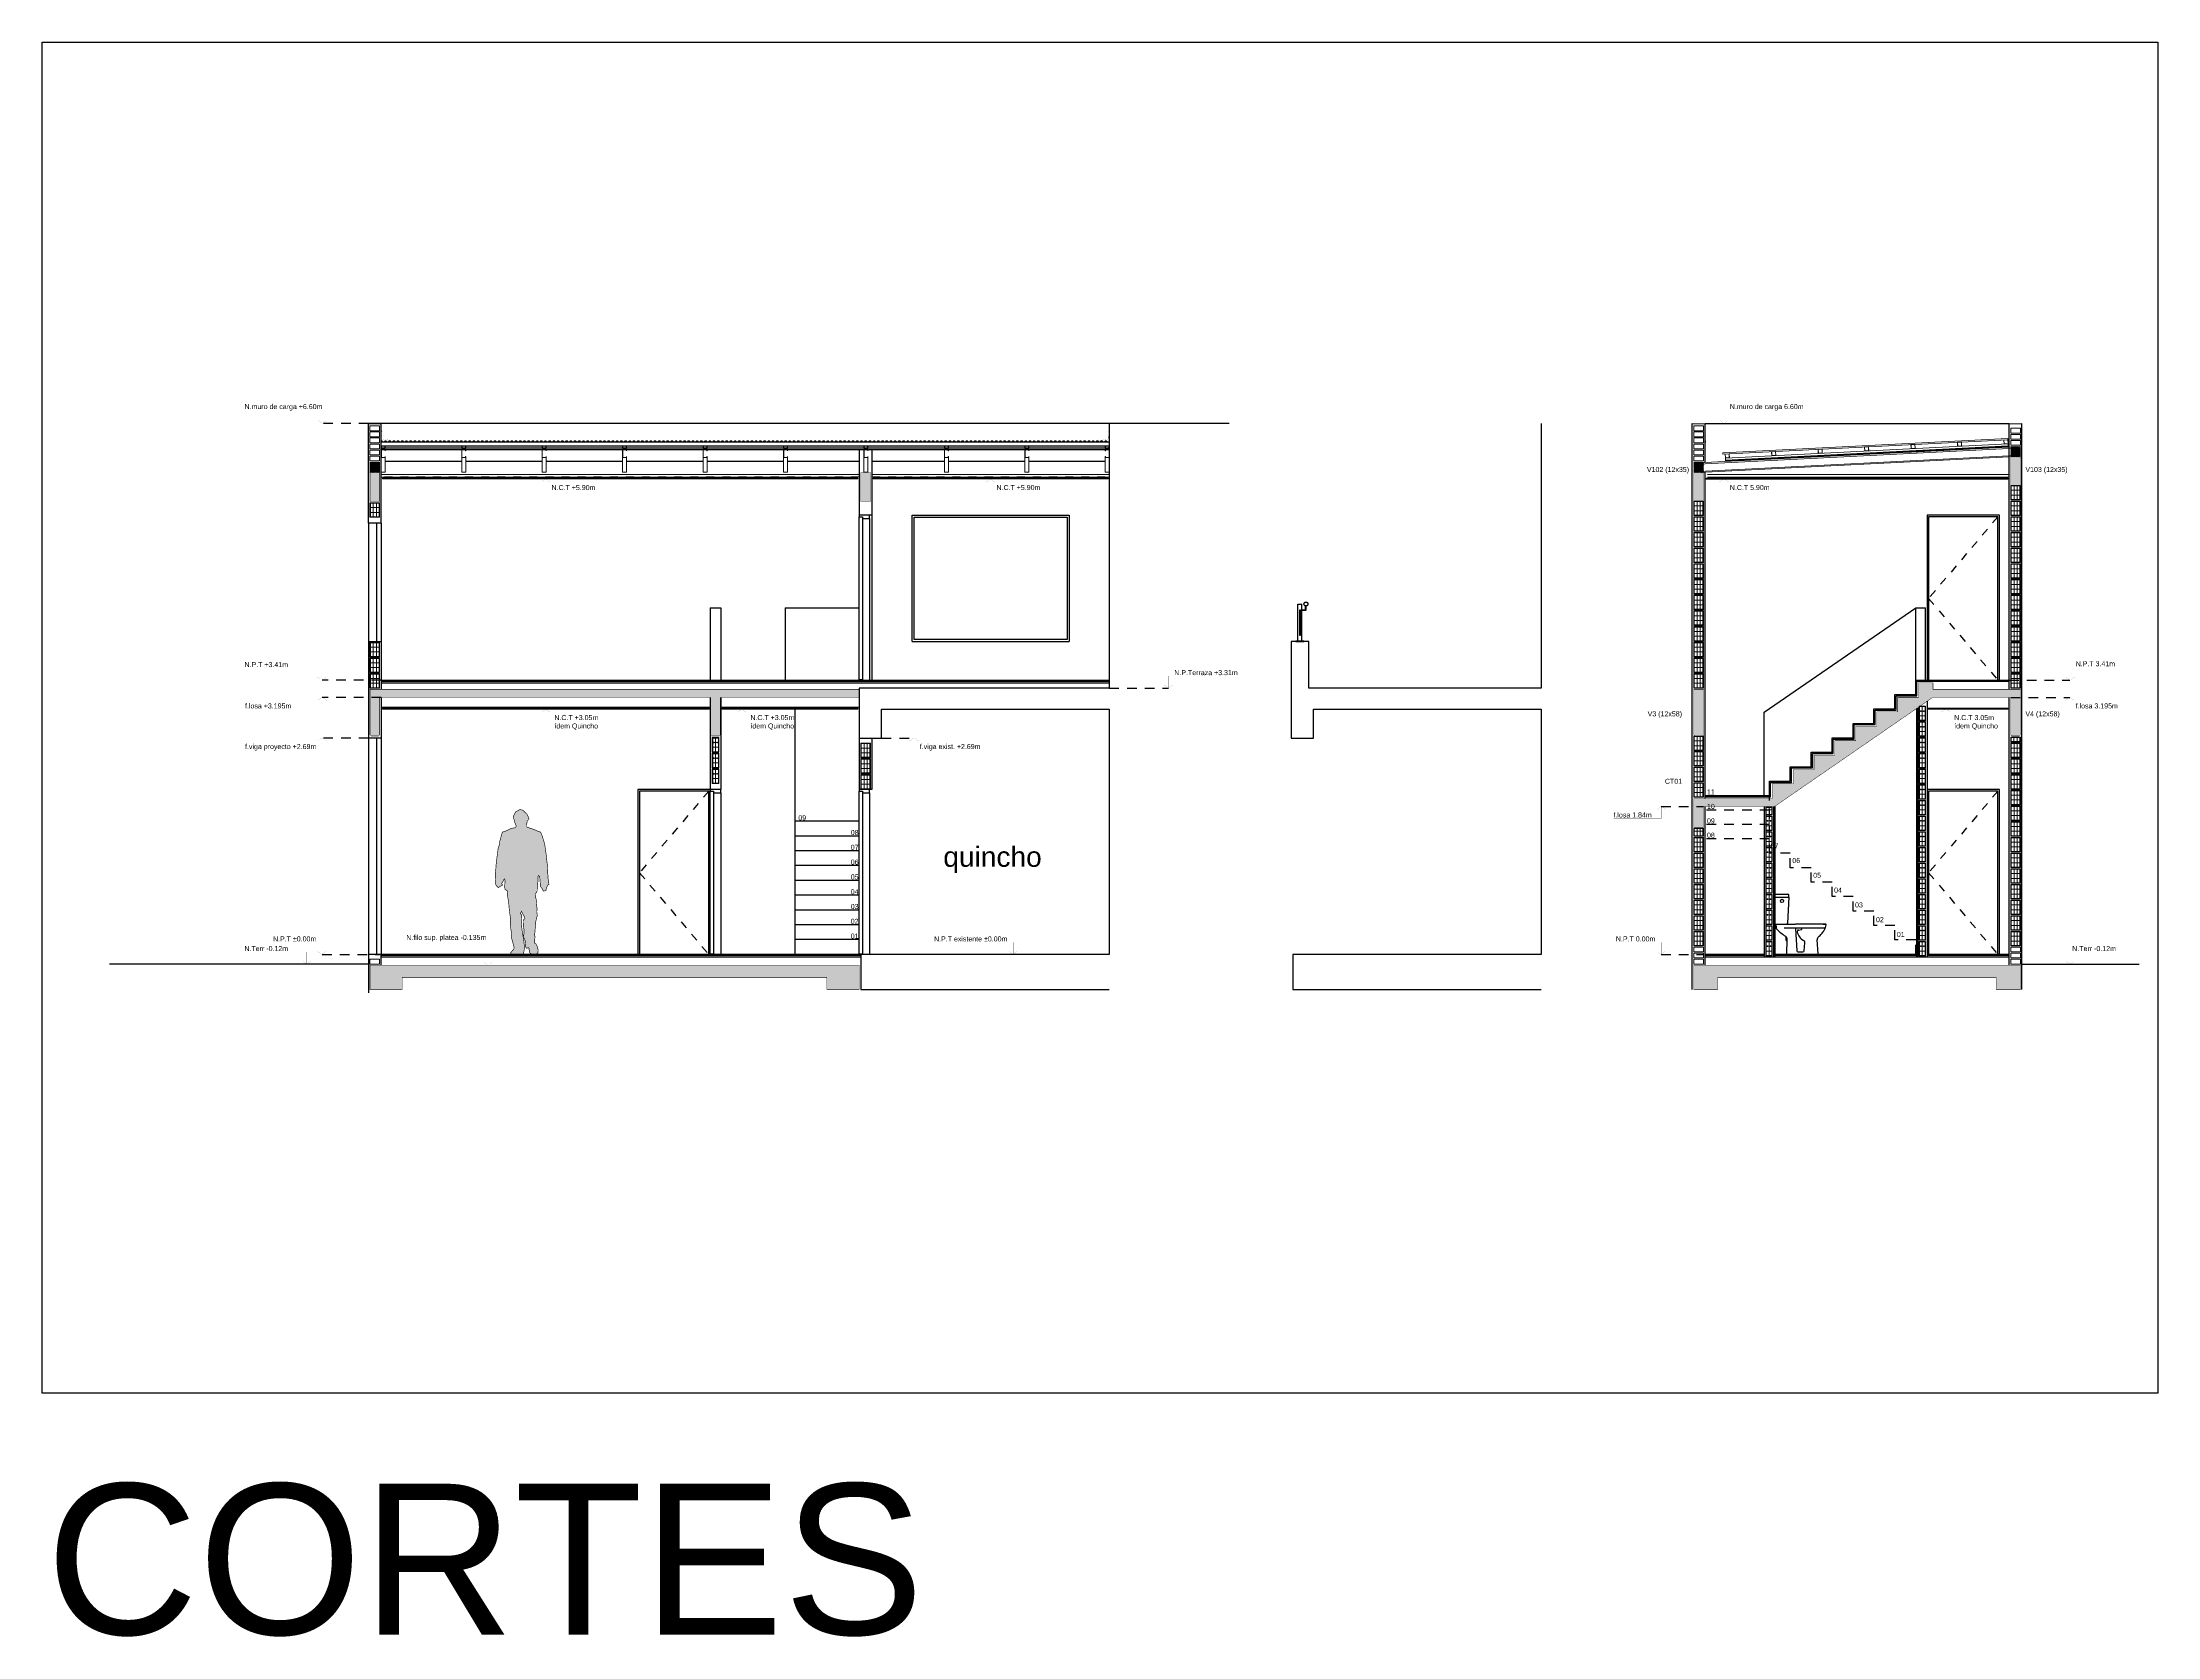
# Model space of a CAD drawing. Header units: millimetres. Extents: x 11902 to 12193, y 9935 to 10135.
# Drawn here: x 11996.92 to 12023.22, y 9936.47 to 9956.29 of the extents above; entities that cross this region are included whole.
import ezdxf

# ---------------------------------------------------------------- set-up
doc = ezdxf.new("R2010")
doc.units = ezdxf.units.MM
doc.linetypes.add('ACAD_ISO02W100', pattern=[15, 12, -3])
doc.linetypes.add('HIDDEN', pattern=[0.375, 0.25, -0.125])
for name, color, linetype, lineweight in [('002-MUROS VISTA', 250, 'Continuous', 15), ('06-SOLADOS', 252, 'Continuous', 25), ('A_Chapa zincalum', 7, 'Continuous', 9), ('Construccion Seca', 146, 'Continuous', 13)]:
    doc.layers.add(name, color=color, linetype=linetype, lineweight=lineweight)
for name, color, linetype in [('01-MUROS', 7, 'Continuous'), ('02-CARPINTERÍAS', 62, 'Continuous'), ('03-PROYECCIONES', 14, 'Continuous'), ('10-PERSONAS', 251, 'Continuous'), ('Estructura metalica', 155, 'Continuous')]:
    doc.layers.add(name, color=color, linetype=linetype)
doc.styles.get("Standard").update_dxf_attribs({"font": 'arial.ttf'})
pattern_1 = [(45, (159.511299, 9.085214), (-0.007071067812, 0.007071067812), [])]

# ---------------------------------------------------------------- blocks, each defined once
blk = doc.blocks.new('lad 08x18x33')
for p in [(-0.039, -0.06), (-0.001, -0.06)]:
    blk.add_point(p)
at = {"layer": '002-MUROS VISTA', "color": 250, "lineweight": 5, "true_color": 0x454545}
for p, q in [((-0.075, -0.06), (0.035, -0.06)), ((-0.075, -0.12), (0.035, -0.12)), ((-0.039, -0.175), (-0.039, -0.005)), ((-0.001, -0.175), (-0.001, -0.005))]:
    blk.add_line(p, q, dxfattribs=at)
for points in [[(-0.08, -0.18), (0.04, -0.18), (0.04, 0), (-0.08, 0)], [(-0.075, -0.175), (0.035, -0.175), (0.035, -0.005), (-0.075, -0.005)]]:
    blk.add_lwpolyline(points, close=True, dxfattribs=at)
blk = doc.blocks.new('A$C247D0ED3')
for p, q in [((0, 0.71), (0, 0.748)), ((0, 0.71), (0, 0.376)), ((0, 0.71), (0.01, 0.71)), ((0.001, 0.749), (0.164, 0.749)), ((0.01, 0.71), (0.165, 0.71)), ((0.175, 0.71), (0.16, 0.389)), ((0.165, 0.71), (0.175, 0.71)), ((0.175, 0.71), (0.174, 0.739)), ((0.001, 0.375), (0.053, 0.375)), ((0.015, 0.371), (0.017, 0.333)), ((0.019, 0.375), (0.26, 0.375)), ((0.053, 0.375), (0.116, 0.375)), ((0.116, 0.375), (0.147, 0.375)), ((0.15, 0.378), (0.15, 0.378)), ((0.632, 0.375), (0.259, 0.375)), ((0.26, 0.32), (0.274, 0.044)), ((0.296, 0.303), (0.332, 0.311)), ((0.603, 0.375), (0.632, 0.375)), ((0.15, 0.005), (0.155, 0.183)), ((0.366, 0.044), (0.375, 0.145)), ((0.54, 0.005), (0.527, 0.18))]:
    blk.add_line(p, q)
at = {"linetype": 'Continuous'}
for p, q in [((0.628, 0.325), (0.119, 0.325)), ((0.289, 0.03), (0.351, 0.03)), ((0.155, 0), (0.535, 0))]:
    blk.add_line(p, q, dxfattribs=at)
blk.add_circle((0.09, 0.665), 0.02)
for centre, radius, start, end in [((0.001, 0.748), 0.001, 90, 180), ((0.164, 0.739), 0.01, 1.7993, 90), ((0.001, 0.376), 0.001, 180, 270), ((0.019, 0.371), 0.004, 90, 183.3003), ((0.047, 0.334), 0.03, 183.3003, 227.0437), ((0.547, 0.837), 0.739, 225.2479, 235.8881), ((0.147, 0.378), 0.003, 270, 343.437), ((0.162, 0.374), 0.0123, 109.7427, 163.437), ((0.156, 0.389), 0.004, 289.7427, 357.3974), ((0.3, 0.284), 0.02, 101.4063, 189.062), ((0.423, 0.303), 0.144, 189.062, 243.5748), ((0.33, 0.318), 0.00739, 289.6786, 90), ((0.384, 0.44), 0.27, 316.8518, 327.5968), ((0.459, 0.392), 0.181, 327.5829, 341.6017), ((0.632, 0.368), 0.007, 352.0317, 90), ((0.428, 0.396), 0.213, 343.1846, 352.0317), ((0.105, 0.184), 0.05, 358.5292, 55.8881), ((0.206, 0.196), 0.0706, 160.3709, 173.5063), ((0.187, 0.199), 0.0508, 174.7663, 229.8364), ((0.155, 0.005), 0.005, 178.5292, 270), ((0.289, 0.045), 0.015, 183.0053, 270), ((0.351, 0.045), 0.015, 270, 354.6669), ((0.345, 0.148), 0.03, 354.6669, 63.5748), ((0.573, 0.183), 0.046, 131.2869, 184), ((0.535, 0.005), 0.005, 270, 4), ((0.141, 0.676), 0.61, 311.2869, 316.3291)]:
    blk.add_arc(centre, radius, start, end)
blk = doc.blocks.new('lad 08')
for p in [(-0.039, -0.06), (-0.001, -0.06)]:
    blk.add_point(p)
at = {"layer": '002-MUROS VISTA', "color": 250, "lineweight": 5, "true_color": 0x454545}
for p, q in [((-0.055, -0.06), (0.015, -0.06)), ((-0.055, -0.12), (0.015, -0.12)), ((-0.02, -0.175), (-0.02, -0.005))]:
    blk.add_line(p, q, dxfattribs=at)
for points in [[(-0.06, -0.18), (0.02, -0.18), (0.02, 0), (-0.06, 0)], [(-0.055, -0.175), (0.015, -0.175), (0.015, -0.005), (-0.055, -0.005)]]:
    blk.add_lwpolyline(points, close=True, dxfattribs=at)

msp = doc.modelspace()

# ---------------------------------------------------------------- hatches: boundary and pattern name
at = {"true_color": 0x43c931}
h = msp.add_hatch(dxfattribs=at)
h.set_pattern_fill('_USER', color=82, scale=0.01, angle=45, pattern_type=0)
h.set_pattern_definition(pattern_1)
h.paths.add_polyline_path([(12021.3907, 9951.1331), (12021.5107, 9951.1331), (12021.5107, 9951.2631), (12021.3907, 9951.2631)])
h = msp.add_hatch(dxfattribs=at)
h.set_pattern_fill('_USER', color=82, scale=0.01, angle=45, pattern_type=0)
h.set_pattern_definition([(45, (0, 0), (-0.007071067812, 0.007071067812), [])])
h.paths.add_polyline_path([(12000.9962, 9950.9381), (12001.1162, 9950.9381), (12001.1162, 9951.0681), (12000.9962, 9951.0681)])
at = {"true_color": 0x43c931, "transparency": 33554595}
h = msp.add_hatch(color=82, dxfattribs=at)
h.dxf.hatch_style = 1
h.paths.add_polyline_path([(12017.4507, 9950.9381), (12017.5707, 9950.9381), (12017.5707, 9950.5781), (12017.4507, 9950.5781)])
h.paths.add_polyline_path([(12021.3907, 9951.1331), (12021.5107, 9951.1331), (12021.5107, 9950.7731), (12021.3907, 9950.7731)])
h.paths.add_polyline_path([(12017.4507, 9944.8132), (12017.4507, 9944.5132), (12017.7507, 9944.5132), (12017.7507, 9944.6632), (12021.2107, 9944.6632), (12021.2107, 9944.5132), (12021.5107, 9944.5132), (12021.5107, 9944.8132)])
h.paths.add_polyline_path([(12017.4507, 9947.6756), (12017.4632, 9947.6624), (12017.5582, 9947.6624), (12017.5707, 9947.6756), (12017.5707, 9948.2431), (12017.4507, 9948.2431)], flags=17)
h.paths.add_polyline_path([(12018.9457, 9947.2463), (12018.9457, 9947.4258), (12019.2057, 9947.4258), (12019.2057, 9947.6053), (12019.4657, 9947.6053), (12019.4657, 9947.7847), (12019.7257, 9947.7847), (12019.7257, 9947.9642), (12019.9857, 9947.9642), (12019.9857, 9948.1437), (12020.2457, 9948.1437), (12020.2457, 9948.3231), (12020.4243, 9948.3231), (12020.4243, 9948.2431), (12021.5107, 9948.2431), (12021.5107, 9947.6756), (12021.4982, 9947.6631), (12021.4032, 9947.6631), (12021.3907, 9947.6756), (12021.3907, 9948.1431), (12020.4209, 9948.1431), (12018.4568, 9946.7874), (12017.5707, 9946.7874), (12017.5707, 9946.5302), (12017.4507, 9946.5302), (12017.4507, 9946.8874), (12018.4257, 9946.8874), (12018.4257, 9947.0668), (12018.6857, 9947.0668), (12018.6857, 9947.2463)])
at = {"true_color": 0x43c931}
h = msp.add_hatch(dxfattribs=at)
h.set_pattern_fill('_USER', color=82, scale=0.01, angle=45, pattern_type=0)
h.set_pattern_definition(pattern_1)
h.paths.add_polyline_path([(12017.4507, 9950.9381), (12017.5707, 9950.9381), (12017.5707, 9951.0681), (12017.4507, 9951.0681)])
at = {"true_color": 0x43c931, "transparency": 33554595}
h = msp.add_hatch(color=82, dxfattribs=at)
h.dxf.hatch_style = 1
h.paths.add_polyline_path([(12000.9962, 9944.8132), (12000.9962, 9944.5132), (12001.3962, 9944.5132), (12001.3962, 9944.6632), (12006.6762, 9944.6632), (12006.6762, 9944.5132), (12007.0762, 9944.5132), (12007.0762, 9944.8132)])
h.paths.add_polyline_path([(12000.9962, 9950.9381), (12001.1162, 9950.9381), (12001.1162, 9950.5781), (12000.9962, 9950.5781)])
h.paths.add_polyline_path([(12007.0962, 9950.9381), (12007.2162, 9950.9381), (12007.2162, 9950.5781), (12007.0962, 9950.5781)])
h.paths.add_polyline_path([(12005.2312, 9948.1432), (12001.1162, 9948.1432), (12001.1162, 9947.6756), (12001.1037, 9947.6631), (12001.0087, 9947.6631), (12000.9962, 9947.6756), (12000.9962, 9948.2432), (12007.0762, 9948.2432), (12007.0762, 9948.1432), (12005.3512, 9948.1432), (12005.3512, 9947.6756), (12005.3387, 9947.6631), (12005.2437, 9947.6631), (12005.2312, 9947.6756)])
at = {"layer": '01-MUROS', "true_color": 0xffffff}
h = msp.add_hatch(color=7, dxfattribs=at)
h.dxf.hatch_style = 1
h.paths.add_polyline_path([(12002.8821, 9945.4249), (12002.8791, 9945.388), (12002.8791, 9945.3221), (12002.8855, 9945.2561), (12002.9013, 9945.1556), (12002.9107, 9945.0975), (12002.9164, 9945.0286), (12002.9035, 9944.9482), (12002.752, 9944.9482), (12002.7448, 9944.9683), (12002.7706, 9944.9992), (12002.7886, 9945.0243), (12002.7807, 9945.0652), (12002.7678, 9945.104), (12002.7584, 9945.1434), (12002.7577, 9945.1904), (12002.7498, 9945.2428), (12002.7397, 9945.3218), (12002.7419, 9945.3979), (12002.7382, 9945.4249), (12002.7268, 9945.5094), (12002.7239, 9945.5532), (12002.716, 9945.6171), (12002.7023, 9945.6965), (12002.7074, 9945.7338), (12002.6743, 9945.756), (12002.6707, 9945.784), (12002.6743, 9945.8723), (12002.6657, 9945.8874), (12002.6506, 9945.8594), (12002.6319, 9945.8249), (12002.6406, 9945.8185), (12002.6434, 9945.807), (12002.6118, 9945.7919), (12002.591, 9945.779), (12002.5759, 9945.7926), (12002.5565, 9945.8199), (12002.558, 9945.8429), (12002.5565, 9945.8766), (12002.5523, 9945.9601), (12002.5587, 9945.9888), (12002.563, 9946.057), (12002.5669, 9946.0927), (12002.5688, 9946.1101), (12002.5897, 9946.2691), (12002.6026, 9946.3065), (12002.6105, 9946.3581), (12002.6408, 9946.4669), (12002.6752, 9946.4791), (12002.7011, 9946.4898), (12002.7305, 9946.5049), (12002.7578, 9946.5157), (12002.7966, 9946.5214), (12002.816, 9946.5437), (12002.8052, 9946.5659), (12002.793, 9946.5932), (12002.7887, 9946.6197), (12002.7815, 9946.6398), (12002.7758, 9946.6599), (12002.7844, 9946.6786), (12002.7973, 9946.703), (12002.8059, 9946.7188), (12002.8411, 9946.7382), (12002.8584, 9946.7482), (12002.8937, 9946.7417), (12002.9444, 9946.6946), (12002.9644, 9946.6556), (12002.9725, 9946.6285), (12002.9516, 9946.6087), (12002.9481, 9946.5904), (12002.9417, 9946.5578), (12002.9417, 9946.5352), (12002.968, 9946.5225), (12003.035, 9946.5008), (12003.0794, 9946.4809), (12003.1175, 9946.4673), (12003.1302, 9946.441), (12003.1446, 9946.394), (12003.1673, 9946.3197), (12003.1863, 9946.1871), (12003.1969, 9946.0927), (12003.199, 9946.0739), (12003.2099, 9945.8905), (12003.2208, 9945.818), (12003.2045, 9945.809), (12003.1891, 9945.7746), (12003.1827, 9945.7383), (12003.1492, 9945.7374), (12003.1338, 9945.77), (12003.1139, 9945.7927), (12003.1103, 9945.8669), (12003.1048, 9945.9149), (12003.0867, 9945.9303), (12003.0822, 9945.8388), (12003.0749, 9945.7764), (12003.074, 9945.7338), (12003.0486, 9945.6922), (12003.0625, 9945.6265), (12003.0662, 9945.5731), (12003.0716, 9945.5233), (12003.0698, 9945.4735), (12003.0758, 9945.4328), (12003.0737, 9945.4249), (12003.0658, 9945.3956), (12003.0577, 9945.3603), (12003.0424, 9945.1846), (12003.0467, 9945.1711), (12003.0414, 9945.0896), (12003.0608, 9945.0752), (12003.0773, 9945.0408), (12003.0867, 9945.0028), (12003.0852, 9944.9697), (12003.0673, 9944.9525), (12003.0285, 9944.9518), (12003.0012, 9944.9554), (12002.9797, 9944.9697), (12002.9773, 9944.9856), (12002.9747, 9945.0028), (12002.9703, 9945.0309), (12002.9416, 9945.0244), (12002.9265, 9945.0481), (12002.9301, 9945.0948), (12002.9222, 9945.1263), (12002.9121, 9945.15), (12002.9013, 9945.1556), (12002.9121, 9945.2196), (12002.91, 9945.2634), (12002.9028, 9945.2871), (12002.9049, 9945.3779), (12002.9222, 9945.398), (12002.91, 9945.4249), (12002.9078, 9945.4296), (12002.8949, 9945.4525), (12002.8791, 9945.482), (12002.8662, 9945.4569), (12002.8827, 9945.4325)])
at = {"layer": 'Construccion Seca'}
h = msp.add_hatch(dxfattribs=at)
h.set_pattern_fill('_USER', color=256, scale=0.005, angle=90, pattern_type=0)
h.set_pattern_definition([(2.9376, (12017.891435, 9951.1704473), (-0.000256242, 0.00499343), [])])
h.paths.add_polyline_path([(12021.3605, 9951.2522), (12021.3596, 9951.2702), (12017.8453, 9951.093), (12017.8462, 9951.075)])

# ---------------------------------------------------------------- linework, layer by layer
for p, q in [((12000.9762, 9950.3083), (12000.9762, 9951.5481)), ((12000.9762, 9951.5481), (12001.1362, 9951.5431)), ((12010.1862, 9951.5481), (12000.9762, 9951.5481)), ((12001.1362, 9950.3083), (12001.1362, 9951.5431)), ((12017.4307, 9951.5481), (12017.5907, 9951.5431)), ((12017.5907, 9951.0621), (12017.5907, 9951.5431)), ((12021.3707, 9951.5431), (12021.5307, 9951.5481)), ((12010.1862, 9951.3165), (12001.1362, 9951.3165)), ((12010.1862, 9951.2665), (12001.1362, 9951.2665)), ((12002.1362, 9951.075), (12001.1862, 9951.075)), ((12003.1362, 9951.075), (12002.1862, 9951.075)), ((12004.1362, 9951.075), (12003.1862, 9951.075)), ((12005.1362, 9951.075), (12004.1862, 9951.075)), ((12006.1362, 9951.075), (12005.1862, 9951.075)), ((12007.0762, 9951.075), (12006.1862, 9951.075)), ((12007.0762, 9951.2235), (12007.0762, 9950.4081)), ((12007.2362, 9951.2235), (12007.2362, 9950.4081)), ((12008.1362, 9951.075), (12007.2362, 9951.075)), ((12009.1362, 9951.075), (12008.1862, 9951.075)), ((12010.1362, 9951.075), (12009.1862, 9951.075)), ((12001.1362, 9950.3083), (12000.9762, 9950.3083)), ((12007.2362, 9950.4081), (12007.0762, 9950.4081)), ((12007.2362, 9950.4081), (12007.2362, 9948.3581)), ((12005.2262, 9949.2583), (12005.2262, 9948.3583)), ((12005.3562, 9949.2583), (12005.3562, 9948.3583)), ((12006.1562, 9949.2583), (12006.1562, 9948.3583)), ((12012.5306, 9948.8413), (12012.5306, 9949.3033)), ((12012.5806, 9948.8413), (12012.5806, 9949.3033)), ((12000.9762, 9948.8383), (12000.9762, 9947.6382)), ((12001.1362, 9948.8383), (12001.1362, 9948.2432)), ((12001.1362, 9948.1432), (12001.1362, 9947.6382)), ((12005.2262, 9948.1432), (12005.2262, 9946.9982)), ((12005.3562, 9948.1432), (12005.3562, 9946.9982)), ((12020.3507, 9948.0946), (12020.3507, 9944.9132)), ((12006.2762, 9947.9982), (12006.2762, 9944.9482)), ((12020.2207, 9948.0049), (12020.2207, 9944.9132)), ((12020.2357, 9948.0153), (12020.2357, 9944.9132)), ((12001.1362, 9947.6382), (12000.9762, 9947.6382)), ((12007.0762, 9947.6382), (12007.0762, 9946.9982)), ((12007.2362, 9947.6382), (12007.2362, 9946.9982)), ((12005.3562, 9946.9982), (12005.2262, 9946.9982)), ((12007.2362, 9946.9982), (12007.0762, 9946.9982)), ((12018.3274, 9946.7874), (12018.3274, 9944.9132)), ((12018.3474, 9946.7874), (12018.3474, 9944.9132)), ((12018.4424, 9946.7874), (12018.4424, 9944.9132)), ((12018.4574, 9946.7878), (12018.4574, 9944.9132)), ((12007.0762, 9946.6032), (12006.2762, 9946.6032)), ((12007.0762, 9946.4193), (12006.2762, 9946.4193)), ((12007.0762, 9946.2354), (12006.2762, 9946.2354)), ((12007.0762, 9946.0515), (12006.2762, 9946.0515)), ((12007.0762, 9945.8677), (12006.2762, 9945.8677)), ((12007.0762, 9945.6838), (12006.2762, 9945.6838)), ((12007.0762, 9945.4999), (12006.2762, 9945.4999)), ((12007.0762, 9945.316), (12006.2762, 9945.316)), ((12000.9762, 9944.9482), (12000.9762, 9944.4688)), ((12001.1362, 9944.8132), (12001.1362, 9944.9482)), ((12007.0762, 9945.1321), (12006.2762, 9945.1321)), ((12000.9762, 9944.8282), (11997.7596, 9944.8282)), ((12021.5307, 9944.8282), (12022.9886, 9944.8282))]:
    msp.add_line(p, q)
at = {"color": 3}
msp.add_lwpolyline([(11996.9229, 9956.2873), (12023.2177, 9956.2873), (12023.2177, 9939.4924), (11996.9229, 9939.4924)], close=True, dxfattribs=at)
at = {"lineweight": 9}
for points in [[(12000.9962, 9951.4581), (12001.1162, 9951.4581), (12001.1162, 9951.5181), (12000.9962, 9951.5181)], [(12017.4507, 9951.4581), (12017.5707, 9951.4581), (12017.5707, 9951.5181), (12017.4507, 9951.5181)], [(12000.9962, 9951.3831), (12001.1162, 9951.3831), (12001.1162, 9951.4431), (12000.9962, 9951.4431)], [(12000.9962, 9951.3081), (12001.1162, 9951.3081), (12001.1162, 9951.3681), (12000.9962, 9951.3681)], [(12000.9962, 9951.2331), (12001.1162, 9951.2331), (12001.1162, 9951.2931), (12000.9962, 9951.2931)], [(12017.4507, 9951.3831), (12017.5707, 9951.3831), (12017.5707, 9951.4431), (12017.4507, 9951.4431)], [(12017.4507, 9951.3081), (12017.5707, 9951.3081), (12017.5707, 9951.3681), (12017.4507, 9951.3681)], [(12017.4507, 9951.2331), (12017.5707, 9951.2331), (12017.5707, 9951.2931), (12017.4507, 9951.2931)], [(12021.3907, 9951.4281), (12021.5107, 9951.4281), (12021.5107, 9951.4881), (12021.3907, 9951.4881)], [(12021.3907, 9951.3531), (12021.5107, 9951.3531), (12021.5107, 9951.4131), (12021.3907, 9951.4131)], [(12021.3907, 9951.2781), (12021.5107, 9951.2781), (12021.5107, 9951.3381), (12021.3907, 9951.3381)], [(12000.9962, 9951.1581), (12001.1162, 9951.1581), (12001.1162, 9951.2181), (12000.9962, 9951.2181)], [(12000.9962, 9951.0831), (12001.1162, 9951.0831), (12001.1162, 9951.1431), (12000.9962, 9951.1431)], [(12017.4507, 9951.1581), (12017.5707, 9951.1581), (12017.5707, 9951.2181), (12017.4507, 9951.2181)], [(12017.4507, 9951.0831), (12017.5707, 9951.0831), (12017.5707, 9951.1431), (12017.4507, 9951.1431)], [(12017.4507, 9944.9782), (12017.5707, 9944.9782), (12017.5707, 9945.0382), (12017.4507, 9945.0382)], [(12017.4507, 9944.9032), (12017.5707, 9944.9032), (12017.5707, 9944.9632), (12017.4507, 9944.9632)], [(12021.3907, 9944.9782), (12021.5107, 9944.9782), (12021.5107, 9945.0382), (12021.3907, 9945.0382)], [(12021.3907, 9944.9032), (12021.5107, 9944.9032), (12021.5107, 9944.9632), (12021.3907, 9944.9632)], [(12000.9962, 9944.8282), (12001.1162, 9944.8282), (12001.1162, 9944.8882), (12000.9962, 9944.8882)], [(12017.4507, 9944.8282), (12017.5707, 9944.8282), (12017.5707, 9944.8882), (12017.4507, 9944.8882)], [(12021.3907, 9944.8282), (12021.5107, 9944.8282), (12021.5107, 9944.8882), (12021.3907, 9944.8882)]]:
    msp.add_lwpolyline(points, close=True, dxfattribs=at)
at = {"color": 212, "true_color": 0xcd1fe0}
for points in [[(12011.676, 9951.5481), (12010.1862, 9951.5481), (12010.1862, 9948.2583), (12007.0762, 9948.2583), (12007.0762, 9947.6382), (12007.3562, 9947.6382), (12007.3562, 9947.9982), (12010.1862, 9947.9982), (12010.1862, 9944.9482), (12007.0962, 9944.9482), (12007.0962, 9944.5132), (12010.1862, 9944.5132)], [(12015.5556, 9951.5481), (12015.5556, 9948.2583), (12012.6656, 9948.2583)], [(12012.6656, 9948.2583), (12012.6656, 9948.8383), (12012.4456, 9948.8383), (12012.4456, 9947.6382), (12012.7256, 9947.6382), (12012.7256, 9947.9982), (12015.5556, 9947.9982), (12015.5556, 9944.9482), (12012.4656, 9944.9482), (12012.4656, 9944.5132), (12015.5556, 9944.5132)]]:
    msp.add_lwpolyline(points, dxfattribs=at)
for points in [[(12001.1362, 9951.2665), (12001.1362, 9951.2415), (12001.1862, 9951.2415), (12001.1862, 9951.2665)], [(12001.1362, 9951.2235), (12010.1862, 9951.2235), (12010.1862, 9951.2415), (12001.1362, 9951.2415)], [(12002.1362, 9951.2665), (12002.1362, 9951.2415), (12002.1862, 9951.2415), (12002.1862, 9951.2665)], [(12003.1362, 9951.2665), (12003.1362, 9951.2415), (12003.1862, 9951.2415), (12003.1862, 9951.2665)], [(12004.1362, 9951.2665), (12004.1362, 9951.2415), (12004.1862, 9951.2415), (12004.1862, 9951.2665)], [(12005.1362, 9951.2665), (12005.1362, 9951.2415), (12005.1862, 9951.2415), (12005.1862, 9951.2665)], [(12006.1362, 9951.2665), (12006.1362, 9951.2415), (12006.1862, 9951.2415), (12006.1862, 9951.2665)], [(12007.1362, 9951.2665), (12007.1362, 9951.2415), (12007.1862, 9951.2415), (12007.1862, 9951.2665)], [(12008.1362, 9951.2665), (12008.1362, 9951.2415), (12008.1862, 9951.2415), (12008.1862, 9951.2665)], [(12009.1362, 9951.2665), (12009.1362, 9951.2415), (12009.1862, 9951.2415), (12009.1862, 9951.2665)], [(12010.1362, 9951.2665), (12010.1362, 9951.2415), (12010.1862, 9951.2415), (12010.1862, 9951.2665)], [(12012.5501, 9948.9186), (12012.5611, 9948.9186), (12012.5611, 9949.2259), (12012.5501, 9949.2259)], [(12012.5514, 9948.9186), (12012.5599, 9948.9186), (12012.5599, 9949.2259), (12012.5514, 9949.2259)], [(12012.5526, 9948.9186), (12012.5586, 9948.9186), (12012.5586, 9949.2259), (12012.5526, 9949.2259)], [(12012.5056, 9948.8383), (12012.6056, 9948.8383), (12012.6056, 9948.8413), (12012.5056, 9948.8413)]]:
    msp.add_lwpolyline(points, close=True)
at = {"color": 97, "true_color": 0x2e8c22, "const_width": 0.005}
for points in [[(12021.3907, 9951.1331), (12021.5107, 9951.1331), (12021.5107, 9951.2631), (12021.3907, 9951.2631)], [(12000.9962, 9950.9381), (12001.1162, 9950.9381), (12001.1162, 9951.0681), (12000.9962, 9951.0681)], [(12017.4507, 9950.9381), (12017.5707, 9950.9381), (12017.5707, 9951.0681), (12017.4507, 9951.0681)], [(12021.3907, 9951.1331), (12021.5107, 9951.1331), (12021.5107, 9950.7731), (12021.3907, 9950.7731)], [(12000.9962, 9950.9381), (12001.1162, 9950.9381), (12001.1162, 9950.5781), (12000.9962, 9950.5781)], [(12007.0962, 9950.9381), (12007.2162, 9950.9381), (12007.2162, 9950.5781), (12007.0962, 9950.5781)], [(12017.4507, 9950.9381), (12017.5707, 9950.9381), (12017.5707, 9950.5781), (12017.4507, 9950.5781)], [(12018.9457, 9947.2463), (12018.9457, 9947.4258), (12019.2057, 9947.4258), (12019.2057, 9947.6053), (12019.4657, 9947.6053), (12019.4657, 9947.7847), (12019.7257, 9947.7847), (12019.7257, 9947.9642), (12019.9857, 9947.9642), (12019.9857, 9948.1437), (12020.2457, 9948.1437), (12020.2457, 9948.3231), (12020.4243, 9948.3231), (12020.4243, 9948.2431), (12021.5107, 9948.2431), (12021.5107, 9947.6756), (12021.4982, 9947.6631), (12021.4032, 9947.6631), (12021.3907, 9947.6756), (12021.3907, 9948.1431), (12020.4209, 9948.1431), (12018.4568, 9946.7874), (12017.5707, 9946.7874), (12017.5707, 9946.5302), (12017.4507, 9946.5302), (12017.4507, 9946.8874), (12018.4257, 9946.8874), (12018.4257, 9947.0668), (12018.6857, 9947.0668), (12018.6857, 9947.2463)], [(12017.4507, 9948.2431), (12017.4507, 9947.6756), (12017.4632, 9947.6631), (12017.5582, 9947.6631), (12017.5707, 9947.6756), (12017.5707, 9948.2431)]]:
    msp.add_lwpolyline(points, close=True, dxfattribs=at)
for points in [[(12012.5306, 9949.3033), (12012.5806, 9949.3033)], [(12017.5907, 9946.9224), (12018.3907, 9946.9224), (12018.3907, 9947.1018), (12018.6507, 9947.1018), (12018.6507, 9947.2813), (12018.9107, 9947.2813), (12018.9107, 9947.4608), (12019.1707, 9947.4608), (12019.1707, 9947.6403), (12019.4307, 9947.6403), (12019.4307, 9947.8197), (12019.6907, 9947.8197), (12019.6907, 9947.9992), (12019.9507, 9947.9992), (12019.9507, 9948.1787), (12020.2107, 9948.1787), (12020.2107, 9948.3581), (12021.3707, 9948.3581)], [(12017.5907, 9946.9074), (12018.4057, 9946.9074), (12018.4057, 9947.0868), (12018.6657, 9947.0868), (12018.6657, 9947.2663), (12018.9257, 9947.2663), (12018.9257, 9947.4458), (12019.1857, 9947.4458), (12019.1857, 9947.6253), (12019.4457, 9947.6253), (12019.4457, 9947.8047), (12019.7057, 9947.8047), (12019.7057, 9947.9842), (12019.9657, 9947.9842), (12019.9657, 9948.1637), (12020.2257, 9948.1637), (12020.2257, 9948.3431), (12021.3707, 9948.3431)]]:
    msp.add_lwpolyline(points)
for points in [[(12012.5806, 9949.2258), (12012.6206, 9949.2258, 0.4142136), (12012.6331, 9949.2383), (12012.6331, 9949.2784)], [(12012.5806, 9949.2333), (12012.6206, 9949.2333, 0.4142136), (12012.6256, 9949.2383), (12012.6256, 9949.2784)]]:
    msp.add_lwpolyline(points, format="xyb")
for points in [[(12005.2312, 9948.1432), (12001.1162, 9948.1432), (12001.1162, 9947.6756), (12001.1037, 9947.6631), (12001.0087, 9947.6631), (12000.9962, 9947.6756), (12000.9962, 9948.2432), (12007.0762, 9948.2432), (12007.0762, 9948.1432), (12005.3512, 9948.1432), (12005.3512, 9947.6756), (12005.3387, 9947.6631), (12005.2437, 9947.6631), (12005.2312, 9947.6756), (12005.2312, 9948.1432)], [(12000.9962, 9944.8132), (12000.9962, 9944.5132), (12001.3962, 9944.5132), (12001.3962, 9944.6632), (12006.6762, 9944.6632), (12006.6762, 9944.5132), (12007.0762, 9944.5132), (12007.0762, 9944.8132), (12000.9962, 9944.8132)], [(12017.4507, 9944.8132), (12017.4507, 9944.5132), (12017.7507, 9944.5132), (12017.7507, 9944.6632), (12021.2107, 9944.6632), (12021.2107, 9944.5132), (12021.5107, 9944.5132), (12021.5107, 9944.8132), (12017.4507, 9944.8132)]]:
    msp.add_lwpolyline(points, dxfattribs=at)
for radius in [0.025, 0.0235]:
    msp.add_circle((12012.6306, 9949.3033), radius)
at = {"layer": '002-MUROS VISTA', "color": 250, "lineweight": 5, "true_color": 0x454545}
for p, q in [((12021.4315, 9947.5932), (12021.4315, 9947.6432)), ((12021.4698, 9947.5932), (12021.4698, 9947.6432)), ((12018.3874, 9946.6882), (12018.3874, 9946.7748)), ((12017.4915, 9946.4232), (12017.4915, 9946.5117)), ((12017.5298, 9946.4232), (12017.5298, 9946.5117)), ((12018.4224, 9946.7432), (12018.3524, 9946.7432)), ((12017.4557, 9946.4782), (12017.5657, 9946.4782))]:
    msp.add_line(p, q, dxfattribs=at)
for points in [[(12021.3907, 9947.5882), (12021.5107, 9947.5882), (12021.5107, 9947.6482), (12021.3907, 9947.6482)], [(12021.3957, 9947.5932), (12021.5057, 9947.5932), (12021.5057, 9947.6432), (12021.3957, 9947.6432)], [(12018.4274, 9946.6832), (12018.3474, 9946.6832), (12018.3474, 9946.7798), (12018.4274, 9946.7798)], [(12018.4224, 9946.6882), (12018.3524, 9946.6882), (12018.3524, 9946.7748), (12018.4224, 9946.7748)], [(12017.4507, 9946.4182), (12017.5707, 9946.4182), (12017.5707, 9946.5167), (12017.4507, 9946.5167)], [(12017.4557, 9946.4232), (12017.5657, 9946.4232), (12017.5657, 9946.5117), (12017.4557, 9946.5117)]]:
    msp.add_lwpolyline(points, close=True, dxfattribs=at)
at = {"layer": '01-MUROS'}
for p, q in [((12017.4307, 9944.5132), (12017.4307, 9951.5481)), ((12021.3707, 9951.5431), (12017.5907, 9951.5431)), ((12021.3707, 9948.2431), (12021.3707, 9951.5431)), ((12021.5307, 9944.5132), (12021.5307, 9951.5481)), ((12017.5907, 9946.8874), (12017.5907, 9950.942)), ((12021.3707, 9944.8132), (12021.3707, 9948.1431)), ((12017.5907, 9944.8132), (12017.5907, 9946.7874)), ((12001.1362, 9944.9482), (12000.9762, 9944.9482)), ((12007.2362, 9944.9482), (12001.1362, 9944.9482)), ((12007.0962, 9944.9402), (12001.1362, 9944.9402)), ((12007.0962, 9944.9332), (12001.1362, 9944.9332)), ((12018.3274, 9944.9482), (12017.5907, 9944.9482)), ((12018.3274, 9944.9402), (12017.5907, 9944.9402)), ((12018.3274, 9944.9332), (12017.5907, 9944.9332)), ((12020.2207, 9944.9482), (12018.4574, 9944.9482)), ((12020.2207, 9944.9402), (12018.4574, 9944.9402)), ((12020.2207, 9944.9332), (12018.4574, 9944.9332)), ((12021.3707, 9944.9482), (12020.3507, 9944.9482)), ((12021.3707, 9944.9402), (12020.3507, 9944.9402)), ((12021.3707, 9944.9332), (12020.3507, 9944.9332)), ((12007.0962, 9944.9132), (12001.1362, 9944.9132)), ((12021.3707, 9944.9132), (12017.5907, 9944.9132))]:
    msp.add_line(p, q, dxfattribs=at)
at = {"layer": '01-MUROS', "color": 1}
msp.add_line((12017.6707, 9950.8676), (12017.6707, 9950.8815), dxfattribs=at)
at = {"layer": '02-CARPINTERÍAS'}
for p, q in [((12000.9762, 9950.3083), (12000.9762, 9948.8383)), ((12001.0762, 9950.3083), (12001.0762, 9948.8383)), ((12001.1362, 9950.3083), (12001.1362, 9948.8383)), ((12007.2062, 9950.3681), (12007.2062, 9948.3581)), ((12007.7362, 9948.8383), (12007.7362, 9950.4081)), ((12007.7362, 9950.4081), (12009.6862, 9950.4081)), ((12009.6862, 9950.4081), (12009.6862, 9948.8383)), ((12018.3274, 9947.9583), (12020.2107, 9949.2583)), ((12020.2107, 9949.2583), (12020.3307, 9949.2583)), ((12020.2107, 9948.3581), (12020.2107, 9949.2583)), ((12020.3307, 9948.3581), (12020.3307, 9949.2583)), ((12007.7362, 9948.8383), (12009.6862, 9948.8383)), ((12018.3274, 9946.9224), (12018.3274, 9947.9583)), ((12000.9762, 9947.6382), (12000.9762, 9944.9482)), ((12001.0762, 9947.6382), (12001.0762, 9944.9482)), ((12001.1362, 9947.6382), (12001.1362, 9944.9482)), ((12005.3562, 9946.9582), (12005.3562, 9944.9482)), ((12007.2062, 9946.9582), (12007.2062, 9944.9482))]:
    msp.add_line(p, q, dxfattribs=at)
for points in [[(12007.1162, 9950.3681), (12007.2062, 9950.3681), (12007.2062, 9950.4081), (12007.0762, 9950.4081), (12007.0762, 9950.3881), (12007.1162, 9950.3881)], [(12007.0762, 9950.3881), (12007.1162, 9950.3881), (12007.1162, 9948.3608), (12007.0762, 9948.3608)], [(12007.7612, 9950.3831), (12009.6612, 9950.3831), (12009.6612, 9948.8633), (12007.7612, 9948.8633)], [(12005.2662, 9946.9582), (12005.3562, 9946.9582), (12005.3562, 9946.9982), (12005.2262, 9946.9982), (12005.2262, 9946.9782), (12005.2662, 9946.9782)], [(12005.2262, 9946.9782), (12005.2662, 9946.9782), (12005.2662, 9944.9508), (12005.2262, 9944.9508)], [(12007.1162, 9946.9582), (12007.2062, 9946.9582), (12007.2062, 9946.9982), (12007.0762, 9946.9982), (12007.0762, 9946.9782), (12007.1162, 9946.9782)], [(12007.0762, 9946.9782), (12007.1162, 9946.9782), (12007.1162, 9944.9508), (12007.0762, 9944.9508)]]:
    msp.add_lwpolyline(points, close=True, dxfattribs=at)
for points in [[(12021.2507, 9948.3581), (12021.2507, 9950.4081), (12020.3507, 9950.4081), (12020.3507, 9948.3581)], [(12021.2307, 9948.3581), (12021.2307, 9950.3881), (12020.3707, 9950.3881), (12020.3707, 9948.3581)], [(12005.2262, 9944.9482), (12005.2262, 9946.9982), (12004.3262, 9946.9982), (12004.3262, 9944.9482)], [(12005.2062, 9944.9482), (12005.2062, 9946.9782), (12004.3462, 9946.9782), (12004.3462, 9944.9482)], [(12021.2507, 9944.9482), (12021.2507, 9946.9982), (12020.3507, 9946.9982), (12020.3507, 9944.9482)], [(12021.2307, 9944.9482), (12021.2307, 9946.9782), (12020.3707, 9946.9782), (12020.3707, 9944.9482)]]:
    msp.add_lwpolyline(points, dxfattribs=at)
at = {"layer": '03-PROYECCIONES', "linetype": 'ACAD_ISO02W100', "ltscale": 0.01}
for p, q in [((12000.9762, 9951.5481), (12000.4007, 9951.5481)), ((12001.1362, 9948.3583), (12000.4007, 9948.3583)), ((12021.3707, 9948.3582), (12022.1262, 9948.3582)), ((12001.1362, 9948.1432), (12000.4007, 9948.1432)), ((12010.1862, 9948.2583), (12010.9216, 9948.2583)), ((12021.3907, 9948.1431), (12022.1262, 9948.1431)), ((12000.9762, 9947.6382), (12000.4007, 9947.6382)), ((12007.3562, 9947.6382), (12007.7583, 9947.6382)), ((12017.0453, 9946.7874), (12017.5707, 9946.7874)), ((12018.3907, 9946.4193), (12018.3907, 9946.971)), ((12018.3907, 9946.7429), (12017.5907, 9946.7429)), ((12018.3907, 9946.5634), (12017.5907, 9946.5634)), ((12000.4007, 9944.9482), (12001.1162, 9944.9482)), ((12017.0453, 9944.9482), (12017.5707, 9944.9482))]:
    msp.add_line(p, q, dxfattribs=at)
at = {"layer": '03-PROYECCIONES', "const_width": 0.001}
for points in [[(12000.4007, 9951.5481), (12000.4007, 9951.6981), (11999.4483, 9951.6981)], [(12000.4007, 9951.5481), (12000.3461, 9951.5855)], [(12000.4007, 9951.5481), (12000.4552, 9951.5855)], [(12017.8269, 9951.5481), (12017.7723, 9951.5855)], [(12017.8269, 9951.5481), (12017.8269, 9951.6981), (12018.8012, 9951.6981)], [(12017.8269, 9951.5481), (12017.8814, 9951.5855)], [(12003.1807, 9950.8581), (12003.1261, 9950.8207)], [(12003.1807, 9950.8581), (12003.2352, 9950.8207)], [(12003.1807, 9950.8581), (12003.1807, 9950.7081), (12003.7365, 9950.7081)], [(12008.7112, 9950.8583), (12008.6566, 9950.8209)], [(12008.7112, 9950.8583), (12008.7657, 9950.8209)], [(12008.7112, 9950.8583), (12008.7112, 9950.7083), (12009.267, 9950.7083)], [(12017.8269, 9950.8581), (12017.7723, 9950.8207)], [(12017.8269, 9950.8581), (12017.8814, 9950.8207)], [(12017.8269, 9950.8581), (12017.8269, 9950.7081), (12018.3827, 9950.7081)], [(12000.4007, 9948.3583), (12000.4007, 9948.5083), (11999.4483, 9948.5083)], [(12000.4007, 9948.3583), (12000.3461, 9948.3956)], [(12000.4007, 9948.3583), (12000.4552, 9948.3956)], [(12010.9216, 9948.2583), (12010.9216, 9948.4083), (12011.7211, 9948.4083)], [(12022.1262, 9948.3582), (12022.0716, 9948.3956)], [(12022.1262, 9948.3582), (12022.1262, 9948.5082), (12022.682, 9948.5082)], [(12022.1262, 9948.3582), (12022.1807, 9948.3956)], [(12000.4007, 9948.1432), (12000.4007, 9947.9932), (11999.4483, 9947.9932)], [(12000.4007, 9948.1432), (12000.3461, 9948.1059)], [(12000.4007, 9948.1432), (12000.4552, 9948.1059)], [(12010.9216, 9948.2583), (12010.8671, 9948.2956)], [(12010.9216, 9948.2583), (12010.9762, 9948.2956)], [(12022.1262, 9948.1431), (12022.0716, 9948.1058)], [(12022.1262, 9948.1431), (12022.1807, 9948.1058)], [(12022.1262, 9948.1431), (12022.1262, 9947.9931), (12022.7166, 9947.9931)], [(12003.1807, 9947.9982), (12003.1261, 9947.9608)], [(12003.1807, 9947.9982), (12003.2352, 9947.9608)], [(12003.1807, 9947.9982), (12003.1807, 9947.8482), (12003.7711, 9947.8482)], [(12005.6173, 9947.9982), (12005.5628, 9947.9608)], [(12005.6173, 9947.9982), (12005.6718, 9947.9608)], [(12005.6173, 9947.9982), (12005.6173, 9947.8482), (12006.2077, 9947.8482)], [(12020.5812, 9947.9982), (12020.5267, 9947.9608)], [(12020.5812, 9947.9982), (12020.6358, 9947.9608)], [(12020.5812, 9947.9982), (12020.5812, 9947.8482), (12021.1717, 9947.8482)], [(12000.4007, 9947.6382), (12000.4007, 9947.4882), (11999.4483, 9947.4882)], [(12000.4007, 9947.6382), (12000.3461, 9947.6008)], [(12000.4007, 9947.6382), (12000.4552, 9947.6008)], [(12007.7583, 9947.6382), (12007.7037, 9947.6008)], [(12007.7583, 9947.6382), (12007.8128, 9947.6008)], [(12007.7583, 9947.6382), (12007.7583, 9947.4882), (12008.5304, 9947.4882)], [(12017.0453, 9946.7874), (12017.0453, 9946.6374), (12016.4548, 9946.6374)], [(12017.0453, 9946.7874), (12016.9907, 9946.75)], [(12017.0453, 9946.7874), (12017.0998, 9946.75)], [(12000.2106, 9944.8282), (12000.2106, 9944.9782), (11999.4483, 9944.9782)], [(12000.4007, 9944.9482), (12000.4007, 9945.0982), (11999.8448, 9945.0982)], [(12000.4007, 9944.9482), (12000.3461, 9944.9856)], [(12000.4007, 9944.9482), (12000.4552, 9944.9856)], [(12002.4673, 9944.8132), (12002.4673, 9945.0982), (12001.455, 9945.0982)], [(12008.9911, 9944.9482), (12008.9911, 9945.0982), (12008.0576, 9945.0982)], [(12008.9911, 9944.9482), (12008.9366, 9944.9856)], [(12008.9911, 9944.9482), (12009.0456, 9944.9856)], [(12017.0453, 9944.9482), (12017.0453, 9945.0982), (12016.4894, 9945.0982)], [(12017.0453, 9944.9482), (12016.9907, 9944.9856)], [(12017.0453, 9944.9482), (12017.0998, 9944.9856)], [(12022.1262, 9944.8282), (12022.1262, 9944.9782), (12022.682, 9944.9782)], [(12000.2106, 9944.8282), (12000.156, 9944.8656)], [(12000.2106, 9944.8282), (12000.2651, 9944.8656)], [(12002.4673, 9944.8132), (12002.4127, 9944.8506)], [(12002.4673, 9944.8132), (12002.5218, 9944.8506)], [(12022.1262, 9944.8282), (12022.0716, 9944.8656)], [(12022.1262, 9944.8282), (12022.1807, 9944.8656)]]:
    msp.add_lwpolyline(points, dxfattribs=at)
at = {"layer": '03-PROYECCIONES', "linetype": 'ACAD_ISO02W100', "ltscale": 0.005}
for points in [[(12021.2307, 9950.3881), (12020.3707, 9949.3731), (12021.2307, 9948.3581)], [(12005.2062, 9946.9782), (12004.3462, 9945.9632), (12005.2062, 9944.9482)], [(12021.2307, 9946.9782), (12020.3707, 9945.9632), (12021.2307, 9944.9482)]]:
    msp.add_lwpolyline(points, dxfattribs=at)
at = {"layer": '03-PROYECCIONES', "linetype": 'ACAD_ISO02W100', "ltscale": 0.01}
for points in [[(12018.3907, 9946.2045), (12018.3907, 9946.384), (12017.5907, 9946.384)], [(12018.6507, 9946.025), (12018.6507, 9946.2045), (12018.3907, 9946.2045)], [(12018.9107, 9945.8456), (12018.9107, 9946.025), (12018.6507, 9946.025)], [(12019.1707, 9945.6661), (12019.1707, 9945.8456), (12018.9107, 9945.8456)], [(12019.4307, 9945.4866), (12019.4307, 9945.6661), (12019.1707, 9945.6661)], [(12019.6907, 9945.3071), (12019.6907, 9945.4866), (12019.4307, 9945.4866)], [(12019.9507, 9945.1277), (12019.9507, 9945.3071), (12019.6907, 9945.3071)], [(12020.2107, 9944.9482), (12020.2107, 9945.1277), (12019.9507, 9945.1277)]]:
    msp.add_lwpolyline(points, dxfattribs=at)
at = {"layer": '06-SOLADOS', "ltscale": 0.01}
msp.add_line((12001.1362, 9948.3233), (12010.1862, 9948.3233), dxfattribs=at)
for points in [[(12005.2262, 9949.2583), (12005.3562, 9949.2583)], [(12006.1562, 9949.2583), (12007.0762, 9949.2583)], [(12000.9762, 9948.8383), (12001.1362, 9948.8383)], [(12001.1362, 9948.3583), (12010.1862, 9948.3583)], [(12001.1362, 9948.3433), (12010.1862, 9948.3433)]]:
    msp.add_lwpolyline(points, dxfattribs=at)
at = {"layer": '10-PERSONAS', "const_width": 0.00768}
msp.add_lwpolyline([(12002.8821, 9945.4249), (12002.8791, 9945.388), (12002.8791, 9945.3221), (12002.8855, 9945.2561), (12002.9013, 9945.1556), (12002.9107, 9945.0975), (12002.9164, 9945.0286), (12002.9035, 9944.9482), (12002.752, 9944.9482), (12002.7448, 9944.9683), (12002.7706, 9944.9992), (12002.7886, 9945.0243), (12002.7807, 9945.0652), (12002.7678, 9945.104), (12002.7584, 9945.1434), (12002.7577, 9945.1904), (12002.7498, 9945.2428), (12002.7397, 9945.3218), (12002.7419, 9945.3979), (12002.7382, 9945.4249), (12002.7268, 9945.5094), (12002.7239, 9945.5532), (12002.716, 9945.6171), (12002.7023, 9945.6965), (12002.7074, 9945.7338), (12002.6743, 9945.756), (12002.6707, 9945.784), (12002.6743, 9945.8723), (12002.6657, 9945.8874), (12002.6506, 9945.8594), (12002.6319, 9945.8249), (12002.6406, 9945.8185), (12002.6434, 9945.807), (12002.6118, 9945.7919), (12002.591, 9945.779), (12002.5759, 9945.7926), (12002.5565, 9945.8199), (12002.558, 9945.8429), (12002.5565, 9945.8766), (12002.5523, 9945.9601), (12002.5587, 9945.9888), (12002.563, 9946.057), (12002.5669, 9946.0927), (12002.5688, 9946.1101), (12002.5897, 9946.2691), (12002.6026, 9946.3065), (12002.6105, 9946.3581), (12002.6408, 9946.4669), (12002.6752, 9946.4791), (12002.7011, 9946.4898), (12002.7305, 9946.5049), (12002.7578, 9946.5157), (12002.7966, 9946.5214), (12002.816, 9946.5437), (12002.8052, 9946.5659), (12002.793, 9946.5932), (12002.7887, 9946.6197), (12002.7815, 9946.6398), (12002.7758, 9946.6599), (12002.7844, 9946.6786), (12002.7973, 9946.703), (12002.8059, 9946.7188), (12002.8411, 9946.7382), (12002.8584, 9946.7482), (12002.8937, 9946.7417), (12002.9444, 9946.6946), (12002.9644, 9946.6556), (12002.9725, 9946.6285), (12002.9516, 9946.6087), (12002.9481, 9946.5904), (12002.9417, 9946.5578), (12002.9417, 9946.5352), (12002.968, 9946.5225), (12003.035, 9946.5008), (12003.0794, 9946.4809), (12003.1175, 9946.4673), (12003.1302, 9946.441), (12003.1446, 9946.394), (12003.1673, 9946.3197), (12003.1863, 9946.1871), (12003.1969, 9946.0927), (12003.199, 9946.0739), (12003.2099, 9945.8905), (12003.2208, 9945.818), (12003.2045, 9945.809), (12003.1891, 9945.7746), (12003.1827, 9945.7383), (12003.1492, 9945.7374), (12003.1338, 9945.77), (12003.1139, 9945.7927), (12003.1103, 9945.8669), (12003.1048, 9945.9149), (12003.0867, 9945.9303), (12003.0822, 9945.8388), (12003.0749, 9945.7764), (12003.074, 9945.7338), (12003.0486, 9945.6922), (12003.0625, 9945.6265), (12003.0662, 9945.5731), (12003.0716, 9945.5233), (12003.0698, 9945.4735), (12003.0758, 9945.4328), (12003.0737, 9945.4249), (12003.0658, 9945.3956), (12003.0577, 9945.3603), (12003.0424, 9945.1846), (12003.0467, 9945.1711), (12003.0414, 9945.0896), (12003.0608, 9945.0752), (12003.0773, 9945.0408), (12003.0867, 9945.0028), (12003.0852, 9944.9697), (12003.0673, 9944.9525), (12003.0285, 9944.9518), (12003.0012, 9944.9554), (12002.9797, 9944.9697), (12002.9773, 9944.9856), (12002.9747, 9945.0028), (12002.9703, 9945.0309), (12002.9416, 9945.0244), (12002.9265, 9945.0481), (12002.9301, 9945.0948), (12002.9222, 9945.1263), (12002.9121, 9945.15), (12002.9013, 9945.1556), (12002.9121, 9945.2196), (12002.91, 9945.2634), (12002.9028, 9945.2871), (12002.9049, 9945.3779), (12002.9222, 9945.398), (12002.91, 9945.4249), (12002.9078, 9945.4296), (12002.8949, 9945.4525), (12002.8791, 9945.482), (12002.8662, 9945.4569), (12002.8827, 9945.4325)], close=True, dxfattribs=at)
at = {"layer": 'A_Chapa zincalum'}
msp.add_lwpolyline([(12010.1862, 9951.3308, 0.0325717), (12010.1851, 9951.3296), (12010.1789, 9951.3214, -0.4930174), (12010.1588, 9951.3214), (12010.1527, 9951.3296, 0.231286), (12010.1427, 9951.3345, 0.231286), (12010.1327, 9951.3296), (12010.1266, 9951.3214, -0.4930174), (12010.1065, 9951.3214), (12010.1003, 9951.3296, 0.231286), (12010.0903, 9951.3345, 0.231286), (12010.0803, 9951.3296), (12010.0742, 9951.3214, -0.4930174), (12010.0541, 9951.3214), (12010.048, 9951.3296, 0.231286), (12010.038, 9951.3345, 0.231286), (12010.028, 9951.3296), (12010.0219, 9951.3214, -0.4930174), (12010.0017, 9951.3214), (12009.9956, 9951.3296, 0.231286), (12009.9856, 9951.3345, 0.231286), (12009.9756, 9951.3296), (12009.9695, 9951.3214, -0.4930174), (12009.9494, 9951.3214), (12009.9433, 9951.3296, 0.231286), (12009.9332, 9951.3345, 0.231286), (12009.9232, 9951.3296), (12009.9171, 9951.3214, -0.4930174), (12009.897, 9951.3214), (12009.8909, 9951.3296, 0.231286), (12009.8809, 9951.3345, 0.231286), (12009.8709, 9951.3296), (12009.8648, 9951.3214, -0.4930174), (12009.8446, 9951.3214), (12009.8385, 9951.3296, 0.231286), (12009.8285, 9951.3345, 0.231286), (12009.8185, 9951.3296), (12009.8124, 9951.3214, -0.4930174), (12009.7923, 9951.3214), (12009.7862, 9951.3296, 0.231286), (12009.7762, 9951.3345, 0.231286), (12009.7661, 9951.3296), (12009.76, 9951.3214, -0.4930174), (12009.7399, 9951.3214), (12009.7338, 9951.3296, 0.231286), (12009.7238, 9951.3345, 0.231286), (12009.7138, 9951.3296), (12009.7077, 9951.3214, -0.4930174), (12009.6876, 9951.3214), (12009.6814, 9951.3296, 0.231286), (12009.6714, 9951.3345, 0.231286), (12009.6614, 9951.3296), (12009.6553, 9951.3214, -0.4930174), (12009.6352, 9951.3214), (12009.6291, 9951.3296, 0.231286), (12009.6191, 9951.3345, 0.231286), (12009.6091, 9951.3296), (12009.6029, 9951.3214, -0.4930174), (12009.5828, 9951.3214), (12009.5767, 9951.3296, 0.231286), (12009.5667, 9951.3345, 0.231286), (12009.5567, 9951.3296), (12009.5506, 9951.3214, -0.4930174), (12009.5305, 9951.3214), (12009.5243, 9951.3296, 0.231286), (12009.5143, 9951.3345, 0.231286), (12009.5043, 9951.3296), (12009.4982, 9951.3214, -0.4930174), (12009.4781, 9951.3214), (12009.472, 9951.3296, 0.231286), (12009.462, 9951.3345, 0.231286), (12009.452, 9951.3296), (12009.4459, 9951.3214, -0.4930174), (12009.4257, 9951.3214), (12009.4196, 9951.3296, 0.231286), (12009.4096, 9951.3345, 0.231286), (12009.3996, 9951.3296), (12009.3935, 9951.3214, -0.4930174), (12009.3734, 9951.3214), (12009.3673, 9951.3296, 0.231286), (12009.3572, 9951.3345, 0.231286), (12009.3472, 9951.3296), (12009.3411, 9951.3214, -0.4930174), (12009.321, 9951.3214), (12009.3149, 9951.3296, 0.231286), (12009.3049, 9951.3345, 0.231286), (12009.2949, 9951.3296), (12009.2888, 9951.3214, -0.4930174), (12009.2686, 9951.3214), (12009.2625, 9951.3296, 0.231286), (12009.2525, 9951.3345, 0.231286), (12009.2425, 9951.3296), (12009.2364, 9951.3214, -0.4930174), (12009.2163, 9951.3214), (12009.2102, 9951.3296, 0.231286), (12009.2002, 9951.3345, 0.231286), (12009.1901, 9951.3296), (12009.184, 9951.3214, -0.4930174), (12009.1639, 9951.3214), (12009.1578, 9951.3296, 0.231286), (12009.1478, 9951.3345, 0.231286), (12009.1378, 9951.3296), (12009.1317, 9951.3214, -0.4930174), (12009.1116, 9951.3214), (12009.1054, 9951.3296, 0.231286), (12009.0954, 9951.3345, 0.231286), (12009.0854, 9951.3296), (12009.0793, 9951.3214, -0.4930174), (12009.0592, 9951.3214), (12009.0531, 9951.3296, 0.231286), (12009.0431, 9951.3345, 0.231286), (12009.0331, 9951.3296), (12009.0269, 9951.3214, -0.4930174), (12009.0068, 9951.3214), (12009.0007, 9951.3296, 0.231286), (12008.9907, 9951.3345, 0.231286), (12008.9807, 9951.3296), (12008.9746, 9951.3214, -0.4930174), (12008.9545, 9951.3214), (12008.9483, 9951.3296, 0.231286), (12008.9383, 9951.3345, 0.231286), (12008.9283, 9951.3296), (12008.9222, 9951.3214, -0.4930174), (12008.9021, 9951.3214), (12008.896, 9951.3296, 0.231286), (12008.886, 9951.3345, 0.231286), (12008.876, 9951.3296), (12008.8699, 9951.3214, -0.4930174), (12008.8497, 9951.3214), (12008.8436, 9951.3296, 0.231286), (12008.8336, 9951.3345, 0.231286), (12008.8236, 9951.3296), (12008.8175, 9951.3214, -0.4930174), (12008.7974, 9951.3214), (12008.7913, 9951.3296, 0.231286), (12008.7812, 9951.3345, 0.231286), (12008.7712, 9951.3296), (12008.7651, 9951.3214, -0.4930174), (12008.745, 9951.3214), (12008.7389, 9951.3296, 0.231286), (12008.7289, 9951.3345, 0.231286), (12008.7189, 9951.3296), (12008.7128, 9951.3214, -0.4930174), (12008.6926, 9951.3214), (12008.6865, 9951.3296, 0.231286), (12008.6765, 9951.3345, 0.231286), (12008.6665, 9951.3296), (12008.6604, 9951.3214, -0.4930174), (12008.6403, 9951.3214), (12008.6342, 9951.3296, 0.231286), (12008.6242, 9951.3345, 0.231286), (12008.6141, 9951.3296), (12008.608, 9951.3214, -0.4930174), (12008.5879, 9951.3214), (12008.5818, 9951.3296, 0.231286), (12008.5718, 9951.3345, 0.231286), (12008.5618, 9951.3296), (12008.5557, 9951.3214, -0.4930174), (12008.5356, 9951.3214), (12008.5294, 9951.3296, 0.231286), (12008.5194, 9951.3345, 0.231286), (12008.5094, 9951.3296), (12008.5033, 9951.3214, -0.4930174), (12008.4832, 9951.3214), (12008.4771, 9951.3296, 0.231286), (12008.4671, 9951.3345, 0.231286), (12008.4571, 9951.3296), (12008.4509, 9951.3214, -0.4930174), (12008.4308, 9951.3214), (12008.4247, 9951.3296, 0.231286), (12008.4147, 9951.3345, 0.231286), (12008.4047, 9951.3296), (12008.3986, 9951.3214, -0.4930174), (12008.3785, 9951.3214), (12008.3723, 9951.3296, 0.231286), (12008.3623, 9951.3345, 0.231286), (12008.3523, 9951.3296), (12008.3462, 9951.3214, -0.4930174), (12008.3261, 9951.3214), (12008.32, 9951.3296, 0.231286), (12008.31, 9951.3345, 0.231286), (12008.3, 9951.3296), (12008.2939, 9951.3214, -0.4930174), (12008.2737, 9951.3214), (12008.2676, 9951.3296, 0.231286), (12008.2576, 9951.3345, 0.231286), (12008.2476, 9951.3296), (12008.2415, 9951.3214, -0.4930174), (12008.2214, 9951.3214), (12008.2153, 9951.3296, 0.231286), (12008.2052, 9951.3345, 0.231286), (12008.1952, 9951.3296), (12008.1891, 9951.3214, -0.4930174), (12008.169, 9951.3214), (12008.1629, 9951.3296, 0.231286), (12008.1529, 9951.3345, 0.231286), (12008.1429, 9951.3296), (12008.1368, 9951.3214, -0.4930174), (12008.1166, 9951.3214), (12008.1105, 9951.3296, 0.231286), (12008.1005, 9951.3345, 0.231286), (12008.0905, 9951.3296), (12008.0844, 9951.3214, -0.4930174), (12008.0643, 9951.3214), (12008.0582, 9951.3296, 0.231286), (12008.0482, 9951.3345, 0.231286), (12008.0381, 9951.3296), (12008.032, 9951.3214, -0.4930174), (12008.0119, 9951.3214), (12008.0058, 9951.3296, 0.231286), (12007.9958, 9951.3345, 0.231286), (12007.9858, 9951.3296), (12007.9797, 9951.3214, -0.4930174), (12007.9596, 9951.3214), (12007.9534, 9951.3296, 0.231286), (12007.9434, 9951.3345, 0.231286), (12007.9334, 9951.3296), (12007.9273, 9951.3214, -0.4930174), (12007.9072, 9951.3214), (12007.9011, 9951.3296, 0.231286), (12007.8911, 9951.3345, 0.231286), (12007.8811, 9951.3296), (12007.8749, 9951.3214, -0.4930174), (12007.8548, 9951.3214), (12007.8487, 9951.3296, 0.231286), (12007.8387, 9951.3345, 0.231286), (12007.8287, 9951.3296), (12007.8226, 9951.3214, -0.4930174), (12007.8025, 9951.3214), (12007.7963, 9951.3296, 0.231286), (12007.7863, 9951.3345, 0.231286), (12007.7763, 9951.3296), (12007.7702, 9951.3214, -0.4930174), (12007.7501, 9951.3214), (12007.744, 9951.3296, 0.231286), (12007.734, 9951.3345, 0.231286), (12007.724, 9951.3296), (12007.7179, 9951.3214, -0.4930174), (12007.6977, 9951.3214), (12007.6916, 9951.3296, 0.231286), (12007.6816, 9951.3345, 0.231286), (12007.6716, 9951.3296), (12007.6655, 9951.3214, -0.4930174), (12007.6454, 9951.3214), (12007.6393, 9951.3296, 0.231286), (12007.6292, 9951.3345, 0.231286), (12007.6192, 9951.3296), (12007.6131, 9951.3214, -0.4930174), (12007.593, 9951.3214), (12007.5869, 9951.3296, 0.231286), (12007.5769, 9951.3345, 0.231286), (12007.5669, 9951.3296), (12007.5608, 9951.3214, -0.4930174), (12007.5406, 9951.3214), (12007.5345, 9951.3296, 0.231286), (12007.5245, 9951.3345, 0.231286), (12007.5145, 9951.3296), (12007.5084, 9951.3214, -0.4930174), (12007.4883, 9951.3214), (12007.4822, 9951.3296, 0.231286), (12007.4722, 9951.3345, 0.231286), (12007.4621, 9951.3296), (12007.456, 9951.3214, -0.4930174), (12007.4359, 9951.3214), (12007.4298, 9951.3296, 0.231286), (12007.4198, 9951.3345, 0.231286), (12007.4098, 9951.3296), (12007.4037, 9951.3214, -0.4930174), (12007.3836, 9951.3214), (12007.3774, 9951.3296, 0.231286), (12007.3674, 9951.3345, 0.231286), (12007.3574, 9951.3296), (12007.3513, 9951.3214, -0.4930174), (12007.3312, 9951.3214), (12007.3251, 9951.3296, 0.231286), (12007.3151, 9951.3345, 0.231286), (12007.3051, 9951.3296), (12007.2989, 9951.3214, -0.4930174), (12007.2788, 9951.3214), (12007.2727, 9951.3296, 0.231286), (12007.2627, 9951.3345, 0.231286), (12007.2527, 9951.3296), (12007.2466, 9951.3214, -0.4930174), (12007.2265, 9951.3214), (12007.2203, 9951.3296, 0.231286), (12007.2103, 9951.3345, 0.231286), (12007.2003, 9951.3296), (12007.1942, 9951.3214, -0.4930174), (12007.1741, 9951.3214), (12007.168, 9951.3296, 0.231286), (12007.158, 9951.3345, 0.231286), (12007.148, 9951.3296), (12007.1419, 9951.3214, -0.4930174), (12007.1217, 9951.3214), (12007.1156, 9951.3296, 0.231286), (12007.1056, 9951.3345, 0.231286), (12007.0956, 9951.3296), (12007.0895, 9951.3214, -0.4930174), (12007.0694, 9951.3214), (12007.0633, 9951.3296, 0.231286), (12007.0532, 9951.3345, 0.231286), (12007.0432, 9951.3296), (12007.0371, 9951.3214, -0.4930174), (12007.017, 9951.3214), (12007.0109, 9951.3296, 0.231286), (12007.0009, 9951.3345, 0.231286), (12006.9909, 9951.3296), (12006.9848, 9951.3214, -0.4930174), (12006.9646, 9951.3214), (12006.9585, 9951.3296, 0.231286), (12006.9485, 9951.3345, 0.231286), (12006.9385, 9951.3296), (12006.9324, 9951.3214, -0.4930174), (12006.9123, 9951.3214), (12006.9062, 9951.3296, 0.231286), (12006.8962, 9951.3345, 0.231286), (12006.8861, 9951.3296), (12006.88, 9951.3214, -0.4930174), (12006.8599, 9951.3214), (12006.8538, 9951.3296, 0.231286), (12006.8438, 9951.3345, 0.231286), (12006.8338, 9951.3296), (12006.8277, 9951.3214, -0.4930174), (12006.8076, 9951.3214), (12006.8014, 9951.3296, 0.231286), (12006.7914, 9951.3345, 0.231286), (12006.7814, 9951.3296), (12006.7753, 9951.3214, -0.4930174), (12006.7552, 9951.3214), (12006.7491, 9951.3296, 0.231286), (12006.7391, 9951.3345, 0.231286), (12006.7291, 9951.3296), (12006.7229, 9951.3214, -0.4930174), (12006.7028, 9951.3214), (12006.6967, 9951.3296, 0.231286), (12006.6867, 9951.3345, 0.231286), (12006.6767, 9951.3296), (12006.6706, 9951.3214, -0.4930174), (12006.6505, 9951.3214), (12006.6443, 9951.3296, 0.231286), (12006.6343, 9951.3345, 0.231286), (12006.6243, 9951.3296), (12006.6182, 9951.3214, -0.4930174), (12006.5981, 9951.3214), (12006.592, 9951.3296, 0.231286), (12006.582, 9951.3345, 0.231286), (12006.572, 9951.3296), (12006.5659, 9951.3214, -0.4930174), (12006.5457, 9951.3214), (12006.5396, 9951.3296, 0.231286), (12006.5296, 9951.3345, 0.231286), (12006.5196, 9951.3296), (12006.5135, 9951.3214, -0.4930174), (12006.4934, 9951.3214), (12006.4873, 9951.3296, 0.231286), (12006.4772, 9951.3345, 0.231286), (12006.4672, 9951.3296), (12006.4611, 9951.3214, -0.4930174), (12006.441, 9951.3214), (12006.4349, 9951.3296, 0.231286), (12006.4249, 9951.3345, 0.231286), (12006.4149, 9951.3296), (12006.4088, 9951.3214, -0.4930174), (12006.3886, 9951.3214), (12006.3825, 9951.3296, 0.231286), (12006.3725, 9951.3345, 0.231286), (12006.3625, 9951.3296), (12006.3564, 9951.3214, -0.4930174), (12006.3363, 9951.3214), (12006.3302, 9951.3296, 0.231286), (12006.3202, 9951.3345, 0.231286), (12006.3101, 9951.3296), (12006.304, 9951.3214, -0.4930174), (12006.2839, 9951.3214), (12006.2778, 9951.3296, 0.231286), (12006.2678, 9951.3345, 0.231286), (12006.2578, 9951.3296), (12006.2517, 9951.3214, -0.4930174), (12006.2316, 9951.3214), (12006.2254, 9951.3296, 0.231286), (12006.2154, 9951.3345, 0.231286), (12006.2054, 9951.3296), (12006.1993, 9951.3214, -0.4930174), (12006.1792, 9951.3214), (12006.1731, 9951.3296, 0.231286), (12006.1631, 9951.3345, 0.231286), (12006.1531, 9951.3296), (12006.1469, 9951.3214, -0.4930174), (12006.1268, 9951.3214), (12006.1207, 9951.3296, 0.231286), (12006.1107, 9951.3345, 0.231286), (12006.1007, 9951.3296), (12006.0946, 9951.3214, -0.4930174), (12006.0745, 9951.3214), (12006.0683, 9951.3296, 0.231286), (12006.0583, 9951.3345, 0.231286), (12006.0483, 9951.3296), (12006.0422, 9951.3214, -0.4930174), (12006.0221, 9951.3214), (12006.016, 9951.3296, 0.231286), (12006.006, 9951.3345, 0.231286), (12005.996, 9951.3296), (12005.9899, 9951.3214, -0.4930174), (12005.9697, 9951.3214), (12005.9636, 9951.3296, 0.231286), (12005.9536, 9951.3345, 0.231286), (12005.9436, 9951.3296), (12005.9375, 9951.3214, -0.4930174), (12005.9174, 9951.3214), (12005.9113, 9951.3296, 0.231286), (12005.9012, 9951.3345, 0.231286), (12005.8912, 9951.3296), (12005.8851, 9951.3214, -0.4930174), (12005.865, 9951.3214), (12005.8589, 9951.3296, 0.231286), (12005.8489, 9951.3345, 0.231286), (12005.8389, 9951.3296), (12005.8328, 9951.3214, -0.4930174), (12005.8126, 9951.3214), (12005.8065, 9951.3296, 0.231286), (12005.7965, 9951.3345, 0.231286), (12005.7865, 9951.3296), (12005.7804, 9951.3214, -0.4930174), (12005.7603, 9951.3214), (12005.7542, 9951.3296, 0.231286), (12005.7442, 9951.3345, 0.231286), (12005.7341, 9951.3296), (12005.728, 9951.3214, -0.4930174), (12005.7079, 9951.3214), (12005.7018, 9951.3296, 0.231286), (12005.6918, 9951.3345, 0.231286), (12005.6818, 9951.3296), (12005.6757, 9951.3214, -0.4930174), (12005.6556, 9951.3214), (12005.6494, 9951.3296, 0.231286), (12005.6394, 9951.3345, 0.231286), (12005.6294, 9951.3296), (12005.6233, 9951.3214, -0.4930174), (12005.6032, 9951.3214), (12005.5971, 9951.3296, 0.231286), (12005.5871, 9951.3345, 0.231286), (12005.5771, 9951.3296), (12005.5709, 9951.3214, -0.4930174), (12005.5508, 9951.3214), (12005.5447, 9951.3296, 0.231286), (12005.5347, 9951.3345, 0.231286), (12005.5247, 9951.3296), (12005.5186, 9951.3214, -0.4930174), (12005.4985, 9951.3214), (12005.4923, 9951.3296, 0.231286), (12005.4823, 9951.3345, 0.231286), (12005.4723, 9951.3296), (12005.4662, 9951.3214, -0.4930174), (12005.4461, 9951.3214), (12005.44, 9951.3296, 0.231286), (12005.43, 9951.3345, 0.231286), (12005.42, 9951.3296), (12005.4139, 9951.3214, -0.4930174), (12005.3937, 9951.3214), (12005.3876, 9951.3296, 0.231286), (12005.3776, 9951.3345, 0.231286), (12005.3676, 9951.3296), (12005.3615, 9951.3214, -0.4930174), (12005.3414, 9951.3214), (12005.3353, 9951.3296, 0.231286), (12005.3252, 9951.3345, 0.231286), (12005.3152, 9951.3296), (12005.3091, 9951.3214, -0.4930174), (12005.289, 9951.3214), (12005.2829, 9951.3296, 0.231286), (12005.2729, 9951.3345, 0.231286), (12005.2629, 9951.3296), (12005.2568, 9951.3214, -0.4930174), (12005.2366, 9951.3214), (12005.2305, 9951.3296, 0.231286), (12005.2205, 9951.3345, 0.231286), (12005.2105, 9951.3296), (12005.2044, 9951.3214, -0.4930174), (12005.1843, 9951.3214), (12005.1782, 9951.3296, 0.231286), (12005.1682, 9951.3345, 0.231286), (12005.1581, 9951.3296), (12005.152, 9951.3214, -0.4930174), (12005.1319, 9951.3214), (12005.1258, 9951.3296, 0.231286), (12005.1158, 9951.3345, 0.231286), (12005.1058, 9951.3296), (12005.0997, 9951.3214, -0.4930174), (12005.0796, 9951.3214), (12005.0734, 9951.3296, 0.231286), (12005.0634, 9951.3345, 0.231286), (12005.0534, 9951.3296), (12005.0473, 9951.3214, -0.4930174), (12005.0272, 9951.3214), (12005.0211, 9951.3296, 0.231286), (12005.0111, 9951.3345, 0.231286), (12005.0011, 9951.3296), (12004.9949, 9951.3214, -0.4930174), (12004.9748, 9951.3214), (12004.9687, 9951.3296, 0.231286), (12004.9587, 9951.3345, 0.231286), (12004.9487, 9951.3296), (12004.9426, 9951.3214, -0.4930174), (12004.9225, 9951.3214), (12004.9163, 9951.3296, 0.231286), (12004.9063, 9951.3345, 0.231286), (12004.8963, 9951.3296), (12004.8902, 9951.3214, -0.4930174), (12004.8701, 9951.3214), (12004.864, 9951.3296, 0.231286), (12004.854, 9951.3345, 0.231286), (12004.844, 9951.3296), (12004.8379, 9951.3214, -0.4930174), (12004.8177, 9951.3214), (12004.8116, 9951.3296, 0.231286), (12004.8016, 9951.3345, 0.231286), (12004.7916, 9951.3296), (12004.7855, 9951.3214, -0.4930174), (12004.7654, 9951.3214), (12004.7593, 9951.3296, 0.231286), (12004.7492, 9951.3345, 0.231286), (12004.7392, 9951.3296), (12004.7331, 9951.3214, -0.4930174), (12004.713, 9951.3214), (12004.7069, 9951.3296, 0.231286), (12004.6969, 9951.3345, 0.231286), (12004.6869, 9951.3296), (12004.6808, 9951.3214, -0.4930174), (12004.6606, 9951.3214), (12004.6545, 9951.3296, 0.231286), (12004.6445, 9951.3345, 0.231286), (12004.6345, 9951.3296), (12004.6284, 9951.3214, -0.4930174), (12004.6083, 9951.3214), (12004.6022, 9951.3296, 0.231286), (12004.5922, 9951.3345, 0.231286), (12004.5821, 9951.3296), (12004.576, 9951.3214, -0.4930174), (12004.5559, 9951.3214), (12004.5498, 9951.3296, 0.231286), (12004.5398, 9951.3345, 0.231286), (12004.5298, 9951.3296), (12004.5237, 9951.3214, -0.4930174), (12004.5036, 9951.3214), (12004.4974, 9951.3296, 0.231286), (12004.4874, 9951.3345, 0.231286), (12004.4774, 9951.3296), (12004.4713, 9951.3214, -0.4930174), (12004.4512, 9951.3214), (12004.4451, 9951.3296, 0.231286), (12004.4351, 9951.3345, 0.231286), (12004.4251, 9951.3296), (12004.4189, 9951.3214, -0.4930174), (12004.3988, 9951.3214), (12004.3927, 9951.3296, 0.231286), (12004.3827, 9951.3345, 0.231286), (12004.3727, 9951.3296), (12004.3666, 9951.3214, -0.4930174), (12004.3465, 9951.3214), (12004.3403, 9951.3296, 0.231286), (12004.3303, 9951.3345, 0.231286), (12004.3203, 9951.3296), (12004.3142, 9951.3214, -0.4930174), (12004.2941, 9951.3214), (12004.288, 9951.3296, 0.231286), (12004.278, 9951.3345, 0.231286), (12004.268, 9951.3296), (12004.2619, 9951.3214, -0.4930174), (12004.2417, 9951.3214), (12004.2356, 9951.3296, 0.231286), (12004.2256, 9951.3345, 0.231286), (12004.2156, 9951.3296), (12004.2095, 9951.3214, -0.4930174), (12004.1894, 9951.3214), (12004.1833, 9951.3296, 0.231286), (12004.1732, 9951.3345, 0.231286), (12004.1632, 9951.3296), (12004.1571, 9951.3214, -0.4930174), (12004.137, 9951.3214), (12004.1309, 9951.3296, 0.231286), (12004.1209, 9951.3345, 0.231286), (12004.1109, 9951.3296), (12004.1048, 9951.3214, -0.4930174), (12004.0846, 9951.3214), (12004.0785, 9951.3296, 0.231286), (12004.0685, 9951.3345, 0.231286), (12004.0585, 9951.3296), (12004.0524, 9951.3214, -0.4930174), (12004.0323, 9951.3214), (12004.0262, 9951.3296, 0.231286), (12004.0162, 9951.3345, 0.231286), (12004.0061, 9951.3296), (12004, 9951.3214, -0.4930174), (12003.9799, 9951.3214), (12003.9738, 9951.3296, 0.231286), (12003.9638, 9951.3345, 0.231286), (12003.9538, 9951.3296), (12003.9477, 9951.3214, -0.4930174), (12003.9276, 9951.3214), (12003.9214, 9951.3296, 0.231286), (12003.9114, 9951.3345, 0.231286), (12003.9014, 9951.3296), (12003.8953, 9951.3214, -0.4930174), (12003.8752, 9951.3214), (12003.8691, 9951.3296, 0.231286), (12003.8591, 9951.3345, 0.231286), (12003.8491, 9951.3296), (12003.8429, 9951.3214, -0.4930174), (12003.8228, 9951.3214), (12003.8167, 9951.3296, 0.231286), (12003.8067, 9951.3345, 0.231286), (12003.7967, 9951.3296), (12003.7906, 9951.3214, -0.4930174), (12003.7705, 9951.3214), (12003.7643, 9951.3296, 0.231286), (12003.7543, 9951.3345, 0.231286), (12003.7443, 9951.3296), (12003.7382, 9951.3214, -0.4930174), (12003.7181, 9951.3214), (12003.712, 9951.3296, 0.231286), (12003.702, 9951.3345, 0.231286), (12003.692, 9951.3296), (12003.6859, 9951.3214, -0.4930174), (12003.6657, 9951.3214), (12003.6596, 9951.3296, 0.231286), (12003.6496, 9951.3345, 0.231286), (12003.6396, 9951.3296), (12003.6335, 9951.3214, -0.4930174), (12003.6134, 9951.3214), (12003.6073, 9951.3296, 0.231286), (12003.5972, 9951.3345, 0.231286), (12003.5872, 9951.3296), (12003.5811, 9951.3214, -0.4930174), (12003.561, 9951.3214), (12003.5549, 9951.3296, 0.231286), (12003.5449, 9951.3345, 0.231286), (12003.5349, 9951.3296), (12003.5288, 9951.3214, -0.4930174), (12003.5086, 9951.3214), (12003.5025, 9951.3296, 0.231286), (12003.4925, 9951.3345, 0.231286), (12003.4825, 9951.3296), (12003.4764, 9951.3214, -0.4930174), (12003.4563, 9951.3214), (12003.4502, 9951.3296, 0.231286), (12003.4402, 9951.3345, 0.231286), (12003.4301, 9951.3296), (12003.424, 9951.3214, -0.4930174), (12003.4039, 9951.3214), (12003.3978, 9951.3296, 0.231286), (12003.3878, 9951.3345, 0.231286), (12003.3778, 9951.3296), (12003.3717, 9951.3214, -0.4930174), (12003.3516, 9951.3214), (12003.3454, 9951.3296, 0.231286), (12003.3354, 9951.3345, 0.231286), (12003.3254, 9951.3296), (12003.3193, 9951.3214, -0.4930174), (12003.2992, 9951.3214), (12003.2931, 9951.3296, 0.231286), (12003.2831, 9951.3345, 0.231286), (12003.2731, 9951.3296), (12003.2669, 9951.3214, -0.4930174), (12003.2468, 9951.3214), (12003.2407, 9951.3296, 0.231286), (12003.2307, 9951.3345, 0.231286), (12003.2207, 9951.3296), (12003.2146, 9951.3214, -0.4930174), (12003.1945, 9951.3214), (12003.1883, 9951.3296, 0.231286), (12003.1783, 9951.3345, 0.231286), (12003.1683, 9951.3296), (12003.1622, 9951.3214, -0.4930174), (12003.1421, 9951.3214), (12003.136, 9951.3296, 0.231286), (12003.126, 9951.3345, 0.231286), (12003.116, 9951.3296), (12003.1099, 9951.3214, -0.4930174), (12003.0897, 9951.3214), (12003.0836, 9951.3296, 0.231286), (12003.0736, 9951.3345, 0.231286), (12003.0636, 9951.3296), (12003.0575, 9951.3214, -0.4930174), (12003.0374, 9951.3214), (12003.0313, 9951.3296, 0.231286), (12003.0212, 9951.3345, 0.231286), (12003.0112, 9951.3296), (12003.0051, 9951.3214, -0.4930174), (12002.985, 9951.3214), (12002.9789, 9951.3296, 0.231286), (12002.9689, 9951.3345, 0.231286), (12002.9589, 9951.3296), (12002.9528, 9951.3214, -0.4930174), (12002.9326, 9951.3214), (12002.9265, 9951.3296, 0.231286), (12002.9165, 9951.3345, 0.231286), (12002.9065, 9951.3296), (12002.9004, 9951.3214, -0.4930174), (12002.8803, 9951.3214), (12002.8742, 9951.3296, 0.231286), (12002.8642, 9951.3345, 0.231286), (12002.8541, 9951.3296), (12002.848, 9951.3214, -0.4930174), (12002.8279, 9951.3214), (12002.8218, 9951.3296, 0.231286), (12002.8118, 9951.3345, 0.231286), (12002.8018, 9951.3296), (12002.7957, 9951.3214, -0.4930174), (12002.7756, 9951.3214), (12002.7694, 9951.3296, 0.231286), (12002.7594, 9951.3345, 0.231286), (12002.7494, 9951.3296), (12002.7433, 9951.3214, -0.4930174), (12002.7232, 9951.3214), (12002.7171, 9951.3296, 0.231286), (12002.7071, 9951.3345, 0.231286), (12002.6971, 9951.3296), (12002.6909, 9951.3214, -0.4930174), (12002.6708, 9951.3214), (12002.6647, 9951.3296, 0.231286), (12002.6547, 9951.3345, 0.231286), (12002.6447, 9951.3296), (12002.6386, 9951.3214, -0.4930174), (12002.6185, 9951.3214), (12002.6123, 9951.3296, 0.231286), (12002.6023, 9951.3345, 0.231286), (12002.5923, 9951.3296), (12002.5862, 9951.3214, -0.4930174), (12002.5661, 9951.3214), (12002.56, 9951.3296, 0.231286), (12002.55, 9951.3345, 0.231286), (12002.54, 9951.3296), (12002.5339, 9951.3214, -0.4930174), (12002.5137, 9951.3214), (12002.5076, 9951.3296, 0.231286), (12002.4976, 9951.3345, 0.231286), (12002.4876, 9951.3296), (12002.4815, 9951.3214, -0.4930174), (12002.4614, 9951.3214), (12002.4553, 9951.3296, 0.231286), (12002.4452, 9951.3345, 0.231286), (12002.4352, 9951.3296), (12002.4291, 9951.3214, -0.4930174), (12002.409, 9951.3214), (12002.4029, 9951.3296, 0.231286), (12002.3929, 9951.3345, 0.231286), (12002.3829, 9951.3296), (12002.3768, 9951.3214, -0.4930174), (12002.3566, 9951.3214), (12002.3505, 9951.3296, 0.231286), (12002.3405, 9951.3345, 0.231286), (12002.3305, 9951.3296), (12002.3244, 9951.3214, -0.4930174), (12002.3043, 9951.3214), (12002.2982, 9951.3296, 0.231286), (12002.2882, 9951.3345, 0.231286), (12002.2781, 9951.3296), (12002.272, 9951.3214, -0.4930174), (12002.2519, 9951.3214), (12002.2458, 9951.3296, 0.231286), (12002.2358, 9951.3345, 0.231286), (12002.2258, 9951.3296), (12002.2197, 9951.3214, -0.4930174), (12002.1996, 9951.3214), (12002.1934, 9951.3296, 0.231286), (12002.1834, 9951.3345, 0.231286), (12002.1734, 9951.3296), (12002.1673, 9951.3214, -0.4930174), (12002.1472, 9951.3214), (12002.1411, 9951.3296, 0.231286), (12002.1311, 9951.3345, 0.231286), (12002.1211, 9951.3296), (12002.1149, 9951.3214, -0.4930174), (12002.0948, 9951.3214), (12002.0887, 9951.3296, 0.231286), (12002.0787, 9951.3345, 0.231286), (12002.0687, 9951.3296), (12002.0626, 9951.3214, -0.4930174), (12002.0425, 9951.3214), (12002.0363, 9951.3296, 0.231286), (12002.0263, 9951.3345, 0.231286), (12002.0163, 9951.3296), (12002.0102, 9951.3214, -0.4930174), (12001.9901, 9951.3214), (12001.984, 9951.3296, 0.231286), (12001.974, 9951.3345, 0.231286), (12001.964, 9951.3296), (12001.9579, 9951.3214, -0.4930174), (12001.9377, 9951.3214), (12001.9316, 9951.3296, 0.231286), (12001.9216, 9951.3345, 0.231286), (12001.9116, 9951.3296), (12001.9055, 9951.3214, -0.4930174), (12001.8854, 9951.3214), (12001.8793, 9951.3296, 0.231286), (12001.8692, 9951.3345, 0.231286), (12001.8592, 9951.3296), (12001.8531, 9951.3214, -0.4930174), (12001.833, 9951.3214), (12001.8269, 9951.3296, 0.231286), (12001.8169, 9951.3345, 0.231286), (12001.8069, 9951.3296), (12001.8008, 9951.3214, -0.4930174), (12001.7806, 9951.3214), (12001.7745, 9951.3296, 0.231286), (12001.7645, 9951.3345, 0.231286), (12001.7545, 9951.3296), (12001.7484, 9951.3214, -0.4930174), (12001.7283, 9951.3214), (12001.7222, 9951.3296, 0.231286), (12001.7122, 9951.3345, 0.231286), (12001.7021, 9951.3296), (12001.696, 9951.3214, -0.4930174), (12001.6759, 9951.3214), (12001.6698, 9951.3296, 0.231286), (12001.6598, 9951.3345, 0.231286), (12001.6498, 9951.3296), (12001.6437, 9951.3214, -0.4930174), (12001.6236, 9951.3214), (12001.6174, 9951.3296, 0.231286), (12001.6074, 9951.3345, 0.231286), (12001.5974, 9951.3296), (12001.5913, 9951.3214, -0.4930174), (12001.5712, 9951.3214), (12001.5651, 9951.3296, 0.231286), (12001.5551, 9951.3345, 0.231286), (12001.5451, 9951.3296), (12001.5389, 9951.3214, -0.4930174), (12001.5188, 9951.3214), (12001.5127, 9951.3296, 0.231286), (12001.5027, 9951.3345, 0.231286), (12001.4927, 9951.3296), (12001.4866, 9951.3214, -0.4930174), (12001.4665, 9951.3214), (12001.4603, 9951.3296, 0.231286), (12001.4503, 9951.3345, 0.231286), (12001.4403, 9951.3296), (12001.4342, 9951.3214, -0.4930174), (12001.4141, 9951.3214), (12001.408, 9951.3296, 0.231286), (12001.398, 9951.3345, 0.231286), (12001.388, 9951.3296), (12001.3819, 9951.3214, -0.4930174), (12001.3617, 9951.3214), (12001.3556, 9951.3296, 0.231286), (12001.3456, 9951.3345, 0.231286), (12001.3356, 9951.3296), (12001.3295, 9951.3214, -0.4930174), (12001.3094, 9951.3214), (12001.3033, 9951.3296, 0.231286), (12001.2932, 9951.3345, 0.231286), (12001.2832, 9951.3296), (12001.2771, 9951.3214, -0.4930174), (12001.257, 9951.3214), (12001.2509, 9951.3296, 0.231286), (12001.2409, 9951.3345, 0.231286), (12001.2309, 9951.3296), (12001.2248, 9951.3214, -0.4930174), (12001.2046, 9951.3214), (12001.1985, 9951.3296, 0.231286), (12001.1885, 9951.3345, 0.231286), (12001.1785, 9951.3296), (12001.1724, 9951.3214, -0.4930174), (12001.1523, 9951.3214), (12001.1462, 9951.3296, 0.231286), (12001.1362, 9951.3345)], format="xyb", dxfattribs=at)
at = {"layer": 'Construccion Seca'}
for p, q in [((12001.1417, 9951.4494), (12001.1362, 9951.4555)), ((12010.1806, 9951.4494), (12010.1862, 9951.4555)), ((12017.5075, 9951.0579), (12021.4477, 9951.2566)), ((12017.5083, 9951.043), (12021.4484, 9951.2417)), ((12017.5962, 9951.397), (12017.5907, 9951.4032)), ((12021.3549, 9951.3631), (12017.8106, 9951.1844)), ((12021.3558, 9951.3451), (12017.8115, 9951.1664)), ((12017.844, 9951.118), (12021.3583, 9951.2952)), ((12017.8453, 9951.093), (12021.3596, 9951.2702)), ((12021.3558, 9951.3451), (12021.3549, 9951.3631)), ((12021.3605, 9951.2522), (12021.3583, 9951.2952)), ((12021.4477, 9951.2566), (12021.4537, 9951.1368)), ((12017.5075, 9951.0579), (12017.5136, 9950.9381)), ((12017.5128, 9950.9531), (12021.453, 9951.1518)), ((12017.5136, 9950.9381), (12021.4537, 9951.1368)), ((12017.8106, 9951.1844), (12017.8115, 9951.1664)), ((12017.844, 9951.118), (12017.8462, 9951.075)), ((12007.0612, 9950.9156), (12001.1362, 9950.9156)), ((12007.0612, 9950.8816), (12001.1362, 9950.8816)), ((12007.0612, 9950.8583), (12007.0612, 9950.8678)), ((12007.2512, 9950.9156), (12010.1862, 9950.9156)), ((12007.2512, 9950.8816), (12010.1862, 9950.8816)), ((12007.2512, 9950.8583), (12007.2512, 9950.8678)), ((12010.1712, 9950.8583), (12010.1712, 9950.8678)), ((12021.3707, 9950.8815), (12017.6197, 9950.8815)), ((12021.3707, 9950.9155), (12017.6207, 9950.9155)), ((12005.2262, 9948.0216), (12001.1362, 9948.0216)), ((12005.3562, 9948.0216), (12007.0752, 9948.0216))]:
    msp.add_line(p, q, dxfattribs=at)
for points, const_width in [([(12001.1415, 9951.3749), (12001.1415, 9951.3624), (12001.1465, 9951.3624), (12001.1465, 9951.3874), (12001.139, 9951.4056), (12001.139, 9951.4442), (12001.1417, 9951.4494)], 0.001), ([(12001.144, 9951.3694), (12001.144, 9951.3771), (12001.139, 9951.3771), (12001.139, 9951.3565), (12001.2519, 9951.3389), (12001.259, 9951.3223)], 0.001), ([(12010.1784, 9951.3694), (12010.1784, 9951.3771), (12010.1834, 9951.3771), (12010.1834, 9951.3565), (12010.0704, 9951.3389), (12010.0633, 9951.3223)], 0.001), ([(12010.1809, 9951.3749), (12010.1809, 9951.3624), (12010.1759, 9951.3624), (12010.1759, 9951.3874), (12010.1834, 9951.4056), (12010.1834, 9951.4442), (12010.1806, 9951.4494)], 0.001), ([(12017.596, 9951.3225), (12017.596, 9951.31), (12017.601, 9951.31), (12017.601, 9951.335), (12017.5935, 9951.3533), (12017.5935, 9951.3919), (12017.5962, 9951.397)], 0.001), ([(12017.8914, 9951.1704), (12017.8415, 9951.1679), (12017.8415, 9951.09), (12017.829, 9951.0775), (12017.606, 9951.0775), (12017.5935, 9951.09), (12017.5935, 9951.3275), (12017.5985, 9951.3275), (12017.5985, 9951.315)], 0.001), ([(12001.1611, 9950.9143), (12001.1662, 9950.9143), (12001.1662, 9950.9156), (12001.1362, 9950.9156), (12001.1362, 9950.9128), (12001.1377, 9950.9105), (12001.1377, 9950.8868), (12001.1362, 9950.8845), (12001.1362, 9950.8816), (12001.1662, 9950.8816), (12001.1662, 9950.8829), (12001.1611, 9950.8829)], 0.0005), ([(12007.0512, 9950.9143), (12007.0462, 9950.9143), (12007.0462, 9950.9156), (12007.0762, 9950.9156), (12007.0762, 9950.9128), (12007.0746, 9950.9105), (12007.0746, 9950.8868), (12007.0762, 9950.8845), (12007.0762, 9950.8816), (12007.0462, 9950.8816), (12007.0462, 9950.8829), (12007.0512, 9950.8829)], 0.0005), ([(12007.2611, 9950.9143), (12007.2662, 9950.9143), (12007.2662, 9950.9156), (12007.2362, 9950.9156), (12007.2362, 9950.9128), (12007.2377, 9950.9105), (12007.2377, 9950.8868), (12007.2362, 9950.8845), (12007.2362, 9950.8816), (12007.2662, 9950.8816), (12007.2662, 9950.8829), (12007.2611, 9950.8829)], 0.0005), ([(12010.1612, 9950.9143), (12010.1562, 9950.9143), (12010.1562, 9950.9156), (12010.1862, 9950.9156), (12010.1862, 9950.9128), (12010.1846, 9950.9105), (12010.1846, 9950.8868), (12010.1862, 9950.8845), (12010.1862, 9950.8816), (12010.1562, 9950.8816), (12010.1562, 9950.8829), (12010.1612, 9950.8829)], 0.0005), ([(12017.6156, 9950.9142), (12017.6207, 9950.9142), (12017.6207, 9950.9155), (12017.5907, 9950.9155), (12017.5907, 9950.9126), (12017.5922, 9950.9104), (12017.5922, 9950.8866), (12017.5907, 9950.8844), (12017.5907, 9950.8815), (12017.6207, 9950.8815), (12017.6207, 9950.8828), (12017.6156, 9950.8828)], 0.0005), ([(12021.3457, 9950.9142), (12021.3407, 9950.9142), (12021.3407, 9950.9155), (12021.3707, 9950.9155), (12021.3707, 9950.9126), (12021.3691, 9950.9104), (12021.3691, 9950.8866), (12021.3707, 9950.8844), (12021.3707, 9950.8815), (12021.3407, 9950.8815), (12021.3407, 9950.8828), (12021.3457, 9950.8828)], 0.0005)]:
    msp.add_lwpolyline(points, dxfattribs=dict(at, const_width=const_width))
for points in [[(12019.5762, 9951.2066), (12019.6261, 9951.2091), (12019.6236, 9951.2591), (12019.5736, 9951.2565)], [(12019.5774, 9951.2079), (12019.6248, 9951.2103), (12019.6224, 9951.2577), (12019.5749, 9951.2553)], [(12020.1536, 9951.2362), (12020.2035, 9951.2387), (12020.2009, 9951.2887), (12020.151, 9951.2861)], [(12020.1548, 9951.2375), (12020.2022, 9951.2399), (12020.1998, 9951.2874), (12020.1523, 9951.2849)], [(12020.7309, 9951.2658), (12020.7809, 9951.2684), (12020.7783, 9951.3183), (12020.7284, 9951.3157)], [(12020.7321, 9951.2671), (12020.7796, 9951.2696), (12020.7771, 9951.317), (12020.7297, 9951.3146)], [(12021.3085, 9951.2926), (12021.3584, 9951.2952), (12021.3558, 9951.3451), (12021.3059, 9951.3426)], [(12021.3096, 9951.2939), (12021.3571, 9951.2964), (12021.3546, 9951.3438), (12021.3072, 9951.3414)], [(12017.8441, 9951.118), (12017.894, 9951.1205), (12017.8914, 9951.1704), (12017.8415, 9951.1679)], [(12017.8452, 9951.1193), (12017.8927, 9951.1217), (12017.8903, 9951.1691), (12017.8428, 9951.1667)], [(12018.4214, 9951.1473), (12018.4714, 9951.1499), (12018.4688, 9951.1998), (12018.4189, 9951.1972)], [(12018.4226, 9951.1486), (12018.4701, 9951.151), (12018.4676, 9951.1985), (12018.4202, 9951.1961)], [(12018.9988, 9951.1769), (12019.0488, 9951.1795), (12019.0462, 9951.2294), (12018.9963, 9951.2269)], [(12019, 9951.1782), (12019.0474, 9951.1807), (12019.045, 9951.2281), (12018.9976, 9951.2257)], [(12017.6057, 9950.8581), (12021.3547, 9950.8581), (12021.3547, 9950.8676), (12017.6057, 9950.8676)], [(12020.3657, 9947.9982), (12021.3547, 9947.9982), (12021.3547, 9948.0077), (12020.3657, 9948.0077)]]:
    msp.add_lwpolyline(points, close=True, dxfattribs=at)
at = {"layer": 'Construccion Seca', "const_width": 0.0005}
for points in [[(12001.1387, 9950.8803), (12001.1362, 9950.8803), (12001.1362, 9950.8816), (12001.147, 9950.8816), (12001.1544, 9950.8686, 0.5348671), (12001.1571, 9950.8684), (12001.1582, 9950.8699), (12001.1841, 9950.8699), (12001.1852, 9950.8684, 0.5348671), (12001.1879, 9950.8686), (12001.1953, 9950.8816), (12001.2062, 9950.8816), (12001.2062, 9950.8803), (12001.2036, 9950.8803)], [(12001.1722, 9950.8583), (12001.1522, 9950.8583, -2.4142136), (12001.1512, 9950.8593), (12001.1512, 9950.8648, 0.4142136), (12001.1507, 9950.8653), (12001.1362, 9950.8653)], [(12007.0736, 9950.8803), (12007.0762, 9950.8803), (12007.0762, 9950.8816), (12007.0653, 9950.8816), (12007.0579, 9950.8686, -0.5348671), (12007.0552, 9950.8684), (12007.0541, 9950.8699), (12007.0282, 9950.8699), (12007.0271, 9950.8684, -0.5348671), (12007.0244, 9950.8686), (12007.017, 9950.8816), (12007.0062, 9950.8816), (12007.0062, 9950.8803), (12007.0087, 9950.8803)], [(12007.0402, 9950.8583), (12007.0602, 9950.8583, 2.4142136), (12007.0612, 9950.8593), (12007.0612, 9950.8648, -0.4142136), (12007.0617, 9950.8653), (12007.0762, 9950.8653)], [(12007.2387, 9950.8803), (12007.2362, 9950.8803), (12007.2362, 9950.8816), (12007.247, 9950.8816), (12007.2544, 9950.8686, 0.5348671), (12007.2571, 9950.8684), (12007.2582, 9950.8699), (12007.2841, 9950.8699), (12007.2852, 9950.8684, 0.5348671), (12007.2879, 9950.8686), (12007.2953, 9950.8816), (12007.3062, 9950.8816), (12007.3062, 9950.8803), (12007.3036, 9950.8803)], [(12007.2722, 9950.8583), (12007.2522, 9950.8583, -2.4142136), (12007.2512, 9950.8593), (12007.2512, 9950.8648, 0.4142136), (12007.2507, 9950.8653), (12007.2362, 9950.8653)], [(12010.1836, 9950.8803), (12010.1862, 9950.8803), (12010.1862, 9950.8816), (12010.1753, 9950.8816), (12010.1679, 9950.8686, -0.5348671), (12010.1652, 9950.8684), (12010.1641, 9950.8699), (12010.1382, 9950.8699), (12010.1371, 9950.8684, -0.5348671), (12010.1344, 9950.8686), (12010.127, 9950.8816), (12010.1162, 9950.8816), (12010.1162, 9950.8803), (12010.1187, 9950.8803)], [(12010.1502, 9950.8583), (12010.1702, 9950.8583, 2.4142136), (12010.1712, 9950.8593), (12010.1712, 9950.8648, -0.4142136), (12010.1717, 9950.8653), (12010.1862, 9950.8653)], [(12017.5932, 9950.8801), (12017.5907, 9950.8801), (12017.5907, 9950.8815), (12017.6015, 9950.8815), (12017.6089, 9950.8684, 0.5348671), (12017.6116, 9950.8682), (12017.6127, 9950.8698), (12017.6386, 9950.8698), (12017.6397, 9950.8682, 0.5348671), (12017.6424, 9950.8684), (12017.6498, 9950.8815), (12017.6607, 9950.8815), (12017.6607, 9950.8801), (12017.6581, 9950.8801)], [(12017.6267, 9950.8581), (12017.6067, 9950.8581, -2.4142136), (12017.6057, 9950.8591), (12017.6057, 9950.8646, 0.4142136), (12017.6052, 9950.8651), (12017.5907, 9950.8651)], [(12021.3681, 9950.8801), (12021.3707, 9950.8801), (12021.3707, 9950.8815), (12021.3598, 9950.8815), (12021.3524, 9950.8684, -0.5348671), (12021.3497, 9950.8682), (12021.3486, 9950.8698), (12021.3227, 9950.8698), (12021.3216, 9950.8682, -0.5348671), (12021.3189, 9950.8684), (12021.3115, 9950.8815), (12021.3007, 9950.8815), (12021.3007, 9950.8801), (12021.3032, 9950.8801)], [(12021.3347, 9950.8581), (12021.3547, 9950.8581, 2.4142136), (12021.3557, 9950.8591), (12021.3557, 9950.8646, -0.4142136), (12021.3562, 9950.8651), (12021.3707, 9950.8651)], [(12001.1387, 9948.0202), (12001.1362, 9948.0202), (12001.1362, 9948.0216), (12001.147, 9948.0216), (12001.1544, 9948.0085, 0.5348671), (12001.1571, 9948.0083), (12001.1582, 9948.0099), (12001.1841, 9948.0099), (12001.1852, 9948.0083, 0.5348671), (12001.1879, 9948.0085), (12001.1953, 9948.0216), (12001.2062, 9948.0216), (12001.2062, 9948.0202), (12001.2036, 9948.0202)], [(12001.1722, 9947.9982), (12001.1522, 9947.9982, -2.4142136), (12001.1512, 9947.9992), (12001.1512, 9948.0047, 0.4142136), (12001.1507, 9948.0052), (12001.1362, 9948.0052)], [(12005.2236, 9948.0202), (12005.2262, 9948.0202), (12005.2262, 9948.0216), (12005.2153, 9948.0216), (12005.2079, 9948.0085, -0.5348671), (12005.2052, 9948.0083), (12005.2041, 9948.0099), (12005.1782, 9948.0099), (12005.1771, 9948.0083, -0.5348671), (12005.1744, 9948.0085), (12005.167, 9948.0216), (12005.1562, 9948.0216), (12005.1562, 9948.0202), (12005.1587, 9948.0202)], [(12005.1902, 9947.9982), (12005.2102, 9947.9982, 2.4142136), (12005.2112, 9947.9992), (12005.2112, 9948.0047, -0.4142136), (12005.2117, 9948.0052), (12005.2262, 9948.0052)], [(12005.3587, 9948.0202), (12005.3562, 9948.0202), (12005.3562, 9948.0216), (12005.367, 9948.0216), (12005.3744, 9948.0085, 0.5348671), (12005.3771, 9948.0083), (12005.3782, 9948.0099), (12005.4041, 9948.0099), (12005.4052, 9948.0083, 0.5348671), (12005.4079, 9948.0085), (12005.4153, 9948.0216), (12005.4262, 9948.0216), (12005.4262, 9948.0202), (12005.4236, 9948.0202)], [(12005.3922, 9947.9982), (12005.3722, 9947.9982, -2.4142136), (12005.3712, 9947.9992), (12005.3712, 9948.0047, 0.4142136), (12005.3707, 9948.0052), (12005.3562, 9948.0052)], [(12007.0736, 9948.0202), (12007.0762, 9948.0202), (12007.0762, 9948.0216), (12007.0653, 9948.0216), (12007.0579, 9948.0085, -0.5348671), (12007.0552, 9948.0083), (12007.0541, 9948.0099), (12007.0282, 9948.0099), (12007.0271, 9948.0083, -0.5348671), (12007.0244, 9948.0085), (12007.017, 9948.0216), (12007.0062, 9948.0216), (12007.0062, 9948.0202), (12007.0087, 9948.0202)], [(12007.0402, 9947.9982), (12007.0602, 9947.9982, 2.4142136), (12007.0612, 9947.9992), (12007.0612, 9948.0047, -0.4142136), (12007.0617, 9948.0052), (12007.0762, 9948.0052)], [(12020.3867, 9947.9982), (12020.3667, 9947.9982, -2.4142136), (12020.3657, 9947.9992), (12020.3657, 9948.0047, 0.4142136), (12020.3652, 9948.0052), (12020.3507, 9948.0052)], [(12021.3347, 9947.9982), (12021.3547, 9947.9982, 2.4142136), (12021.3557, 9947.9992), (12021.3557, 9948.0047, -0.4142136), (12021.3562, 9948.0052), (12021.3707, 9948.0052)]]:
    msp.add_lwpolyline(points, format="xyb", dxfattribs=at)
at = {"layer": 'Construccion Seca'}
for points in [[(12007.0612, 9950.8678), (12001.1512, 9950.8678), (12001.1512, 9950.8583), (12007.0612, 9950.8583)], [(12007.2512, 9950.8678), (12010.1712, 9950.8678), (12010.1712, 9950.8583), (12007.2512, 9950.8583)], [(12005.2102, 9948.0077), (12001.1512, 9948.0077), (12001.1512, 9947.9982), (12005.2102, 9947.9982), (12005.2102, 9948.0077)], [(12005.3722, 9948.0077), (12007.0602, 9948.0077), (12007.0602, 9947.9982), (12005.3722, 9947.9982), (12005.3722, 9948.0077)]]:
    msp.add_lwpolyline(points, dxfattribs=at)
at = {"layer": 'Estructura metalica', "lineweight": 0, "ltscale": 0.03}
for p, q in [((12001.1362, 9950.946), (12001.1362, 9951.1275)), ((12002.1362, 9950.946), (12002.1362, 9951.1275)), ((12003.1362, 9950.946), (12003.1362, 9951.1275)), ((12004.1362, 9950.946), (12004.1362, 9951.1275)), ((12005.1362, 9950.946), (12005.1362, 9951.1275)), ((12006.1362, 9950.946), (12006.1362, 9951.1275)), ((12007.1362, 9950.946), (12007.1362, 9951.1275)), ((12008.1362, 9950.946), (12008.1362, 9951.1275)), ((12009.1362, 9950.946), (12009.1362, 9951.1275)), ((12010.1362, 9950.946), (12010.1362, 9951.1275))]:
    msp.add_line(p, q, dxfattribs=at)
at = {"layer": 'Estructura metalica', "linetype": 'HIDDEN', "lineweight": 0, "ltscale": 0.03}
for p, q in [((12007.0762, 9950.9143), (12001.1362, 9950.9143)), ((12007.0762, 9950.8832), (12001.1362, 9950.8832)), ((12007.2362, 9950.9143), (12010.1862, 9950.9143)), ((12007.2362, 9950.8832), (12010.1862, 9950.8832)), ((12021.3707, 9950.9142), (12017.6207, 9950.9142)), ((12021.3707, 9950.883), (12017.6207, 9950.8828))]:
    msp.add_line(p, q, dxfattribs=at)
at = {"layer": 'Estructura metalica', "lineweight": 0, "ltscale": 0.03}
for points in [[(12001.1862, 9951.2085), (12001.1842, 9951.2085), (12001.1842, 9951.2195, 0.4142136), (12001.1822, 9951.2215), (12001.1402, 9951.2215, 0.4142136), (12001.1382, 9951.2195), (12001.1382, 9951.1275, 0.4142136), (12001.1402, 9951.1255), (12001.1822, 9951.1255, 0.4142136), (12001.1842, 9951.1275), (12001.1842, 9951.1385), (12001.1862, 9951.1385), (12001.1862, 9951.1275, -0.4142136), (12001.1822, 9951.1235), (12001.1402, 9951.1235, -0.4142136), (12001.1362, 9951.1275), (12001.1362, 9951.2195, -0.4142136), (12001.1402, 9951.2235), (12001.1822, 9951.2235, -0.4142136), (12001.1862, 9951.2195)], [(12002.1862, 9951.2085), (12002.1842, 9951.2085), (12002.1842, 9951.2195, 0.4142136), (12002.1822, 9951.2215), (12002.1402, 9951.2215, 0.4142136), (12002.1382, 9951.2195), (12002.1382, 9951.1275, 0.4142136), (12002.1402, 9951.1255), (12002.1822, 9951.1255, 0.4142136), (12002.1842, 9951.1275), (12002.1842, 9951.1385), (12002.1862, 9951.1385), (12002.1862, 9951.1275, -0.4142136), (12002.1822, 9951.1235), (12002.1402, 9951.1235, -0.4142136), (12002.1362, 9951.1275), (12002.1362, 9951.2195, -0.4142136), (12002.1402, 9951.2235), (12002.1822, 9951.2235, -0.4142136), (12002.1862, 9951.2195)], [(12003.1862, 9951.2085), (12003.1842, 9951.2085), (12003.1842, 9951.2195, 0.4142136), (12003.1822, 9951.2215), (12003.1402, 9951.2215, 0.4142136), (12003.1382, 9951.2195), (12003.1382, 9951.1275, 0.4142136), (12003.1402, 9951.1255), (12003.1822, 9951.1255, 0.4142136), (12003.1842, 9951.1275), (12003.1842, 9951.1385), (12003.1862, 9951.1385), (12003.1862, 9951.1275, -0.4142136), (12003.1822, 9951.1235), (12003.1402, 9951.1235, -0.4142136), (12003.1362, 9951.1275), (12003.1362, 9951.2195, -0.4142136), (12003.1402, 9951.2235), (12003.1822, 9951.2235, -0.4142136), (12003.1862, 9951.2195)], [(12004.1862, 9951.2085), (12004.1842, 9951.2085), (12004.1842, 9951.2195, 0.4142136), (12004.1822, 9951.2215), (12004.1402, 9951.2215, 0.4142136), (12004.1382, 9951.2195), (12004.1382, 9951.1275, 0.4142136), (12004.1402, 9951.1255), (12004.1822, 9951.1255, 0.4142136), (12004.1842, 9951.1275), (12004.1842, 9951.1385), (12004.1862, 9951.1385), (12004.1862, 9951.1275, -0.4142136), (12004.1822, 9951.1235), (12004.1402, 9951.1235, -0.4142136), (12004.1362, 9951.1275), (12004.1362, 9951.2195, -0.4142136), (12004.1402, 9951.2235), (12004.1822, 9951.2235, -0.4142136), (12004.1862, 9951.2195)], [(12005.1862, 9951.2085), (12005.1842, 9951.2085), (12005.1842, 9951.2195, 0.4142136), (12005.1822, 9951.2215), (12005.1402, 9951.2215, 0.4142136), (12005.1382, 9951.2195), (12005.1382, 9951.1275, 0.4142136), (12005.1402, 9951.1255), (12005.1822, 9951.1255, 0.4142136), (12005.1842, 9951.1275), (12005.1842, 9951.1385), (12005.1862, 9951.1385), (12005.1862, 9951.1275, -0.4142136), (12005.1822, 9951.1235), (12005.1402, 9951.1235, -0.4142136), (12005.1362, 9951.1275), (12005.1362, 9951.2195, -0.4142136), (12005.1402, 9951.2235), (12005.1822, 9951.2235, -0.4142136), (12005.1862, 9951.2195)], [(12006.1862, 9951.2085), (12006.1842, 9951.2085), (12006.1842, 9951.2195, 0.4142136), (12006.1822, 9951.2215), (12006.1402, 9951.2215, 0.4142136), (12006.1382, 9951.2195), (12006.1382, 9951.1275, 0.4142136), (12006.1402, 9951.1255), (12006.1822, 9951.1255, 0.4142136), (12006.1842, 9951.1275), (12006.1842, 9951.1385), (12006.1862, 9951.1385), (12006.1862, 9951.1275, -0.4142136), (12006.1822, 9951.1235), (12006.1402, 9951.1235, -0.4142136), (12006.1362, 9951.1275), (12006.1362, 9951.2195, -0.4142136), (12006.1402, 9951.2235), (12006.1822, 9951.2235, -0.4142136), (12006.1862, 9951.2195)], [(12007.1862, 9951.2085), (12007.1842, 9951.2085), (12007.1842, 9951.2195, 0.4142136), (12007.1822, 9951.2215), (12007.1402, 9951.2215, 0.4142136), (12007.1382, 9951.2195), (12007.1382, 9951.1275, 0.4142136), (12007.1402, 9951.1255), (12007.1822, 9951.1255, 0.4142136), (12007.1842, 9951.1275), (12007.1842, 9951.1385), (12007.1862, 9951.1385), (12007.1862, 9951.1275, -0.4142136), (12007.1822, 9951.1235), (12007.1402, 9951.1235, -0.4142136), (12007.1362, 9951.1275), (12007.1362, 9951.2195, -0.4142136), (12007.1402, 9951.2235), (12007.1822, 9951.2235, -0.4142136), (12007.1862, 9951.2195)], [(12008.1862, 9951.2085), (12008.1842, 9951.2085), (12008.1842, 9951.2195, 0.4142136), (12008.1822, 9951.2215), (12008.1402, 9951.2215, 0.4142136), (12008.1382, 9951.2195), (12008.1382, 9951.1275, 0.4142136), (12008.1402, 9951.1255), (12008.1822, 9951.1255, 0.4142136), (12008.1842, 9951.1275), (12008.1842, 9951.1385), (12008.1862, 9951.1385), (12008.1862, 9951.1275, -0.4142136), (12008.1822, 9951.1235), (12008.1402, 9951.1235, -0.4142136), (12008.1362, 9951.1275), (12008.1362, 9951.2195, -0.4142136), (12008.1402, 9951.2235), (12008.1822, 9951.2235, -0.4142136), (12008.1862, 9951.2195)], [(12009.1862, 9951.2085), (12009.1842, 9951.2085), (12009.1842, 9951.2195, 0.4142136), (12009.1822, 9951.2215), (12009.1402, 9951.2215, 0.4142136), (12009.1382, 9951.2195), (12009.1382, 9951.1275, 0.4142136), (12009.1402, 9951.1255), (12009.1822, 9951.1255, 0.4142136), (12009.1842, 9951.1275), (12009.1842, 9951.1385), (12009.1862, 9951.1385), (12009.1862, 9951.1275, -0.4142136), (12009.1822, 9951.1235), (12009.1402, 9951.1235, -0.4142136), (12009.1362, 9951.1275), (12009.1362, 9951.2195, -0.4142136), (12009.1402, 9951.2235), (12009.1822, 9951.2235, -0.4142136), (12009.1862, 9951.2195)], [(12010.1362, 9951.2085), (12010.1382, 9951.2085), (12010.1382, 9951.2195, -0.4142136), (12010.1402, 9951.2215), (12010.1822, 9951.2215, -0.4142136), (12010.1842, 9951.2195), (12010.1842, 9951.1275, -0.4142136), (12010.1822, 9951.1255), (12010.1402, 9951.1255, -0.4142136), (12010.1382, 9951.1275), (12010.1382, 9951.1385), (12010.1362, 9951.1385), (12010.1362, 9951.1275, 0.4142136), (12010.1402, 9951.1235), (12010.1822, 9951.1235, 0.4142136), (12010.1862, 9951.1275), (12010.1862, 9951.2195, 0.4142136), (12010.1822, 9951.2235), (12010.1402, 9951.2235, 0.4142136), (12010.1362, 9951.2195)]]:
    msp.add_lwpolyline(points, format="xyb", close=True, dxfattribs=at)
for points in [[(12001.1862, 9951.1275), (12001.1862, 9950.946, -0.4142136), (12001.1822, 9950.942), (12001.1402, 9950.942, -0.4142136), (12001.1362, 9950.946)], [(12002.1862, 9951.1275), (12002.1862, 9950.946, -0.4142136), (12002.1822, 9950.942), (12002.1402, 9950.942, -0.4142136), (12002.1362, 9950.946)], [(12003.1862, 9951.1275), (12003.1862, 9950.946, -0.4142136), (12003.1822, 9950.942), (12003.1402, 9950.942, -0.4142136), (12003.1362, 9950.946)], [(12004.1862, 9951.1275), (12004.1862, 9950.946, -0.4142136), (12004.1822, 9950.942), (12004.1402, 9950.942, -0.4142136), (12004.1362, 9950.946)], [(12005.1862, 9951.1275), (12005.1862, 9950.946, -0.4142136), (12005.1822, 9950.942), (12005.1402, 9950.942, -0.4142136), (12005.1362, 9950.946)], [(12006.1862, 9951.1275), (12006.1862, 9950.946, -0.4142136), (12006.1822, 9950.942), (12006.1402, 9950.942, -0.4142136), (12006.1362, 9950.946)], [(12007.1862, 9951.1275), (12007.1862, 9950.946, -0.4142136), (12007.1822, 9950.942), (12007.1402, 9950.942, -0.4142136), (12007.1362, 9950.946)], [(12008.1862, 9951.1275), (12008.1862, 9950.946, -0.4142136), (12008.1822, 9950.942), (12008.1402, 9950.942, -0.4142136), (12008.1362, 9950.946)], [(12009.1862, 9951.1275), (12009.1862, 9950.946, -0.4142136), (12009.1822, 9950.942), (12009.1402, 9950.942, -0.4142136), (12009.1362, 9950.946)], [(12010.1862, 9951.1275), (12010.1862, 9950.946, -0.4142136), (12010.1822, 9950.942), (12010.1402, 9950.942, -0.4142136), (12010.1362, 9950.946)]]:
    msp.add_lwpolyline(points, format="xyb", dxfattribs=at)

# ---------------------------------------------------------------- block references
at = {"lineweight": 9, "xscale": -1}
for p in [(12021.4307, 9950.7781), (12001.0362, 9950.5631), (12017.4907, 9950.5831), (12021.4307, 9950.5831), (12017.4907, 9950.3881), (12017.4907, 9950.1931), (12021.4307, 9950.3881), (12021.4307, 9950.1931), (12017.4907, 9949.9981), (12021.4307, 9949.9981), (12017.4907, 9949.8031), (12021.4307, 9949.8031), (12017.4907, 9949.6081), (12017.4907, 9949.4131), (12021.4307, 9949.6081), (12021.4307, 9949.4131), (12017.4907, 9949.2181), (12021.4307, 9949.2181), (12017.4907, 9949.0231), (12021.4307, 9949.0231), (12017.4907, 9948.8281), (12017.4907, 9948.6331), (12021.4307, 9948.8281), (12021.4307, 9948.6331), (12017.4907, 9948.4381), (12021.4307, 9948.4381), (12017.4907, 9947.6624), (12017.4907, 9947.4724), (12017.4907, 9947.2774), (12017.4907, 9947.0824)]:
    msp.add_blockref('lad 08x18x33', p, dxfattribs=at)
at = {"lineweight": 9}
for p in [(12001.0762, 9948.8282), (12001.0762, 9948.6332), (12001.0762, 9948.4382), (12007.1762, 9947.5732), (12021.4707, 9947.5732), (12007.1762, 9947.3782), (12021.4707, 9947.3782), (12007.1762, 9947.1832), (12021.4707, 9947.1832), (12021.4707, 9946.9882), (12021.4707, 9946.7932), (12021.4707, 9946.5982), (12017.5307, 9946.4032), (12021.4707, 9946.4032), (12017.5307, 9946.2082), (12017.5307, 9946.0132), (12021.4707, 9946.2082), (12021.4707, 9946.0132), (12017.5307, 9945.8182), (12021.4707, 9945.8182), (12017.5307, 9945.6232), (12021.4707, 9945.6232), (12017.5307, 9945.4282), (12017.5307, 9945.2332), (12021.4707, 9945.4282), (12021.4707, 9945.2332)]:
    msp.add_blockref('lad 08x18x33', p, dxfattribs=at)
msp.add_blockref('A$C247D0ED3', (12018.4574, 9944.9482))
at = {"layer": '01-MUROS'}
for p in [(12020.3107, 9948.0332), (12020.3107, 9947.8382), (12005.3112, 9947.6432), (12020.3107, 9947.6432), (12005.3112, 9947.4482), (12020.3107, 9947.4482), (12005.3112, 9947.2532), (12020.3107, 9947.2532), (12020.3107, 9947.0582), (12020.3107, 9946.8632), (12020.3107, 9946.6682), (12020.3107, 9946.4732), (12020.3107, 9946.2782), (12020.3107, 9946.0832), (12020.3107, 9945.8882), (12020.3107, 9945.6932), (12020.3107, 9945.4982), (12020.3107, 9945.3032), (12020.3107, 9945.1082)]:
    msp.add_blockref('lad 08', p, dxfattribs=at)
at = {"layer": '01-MUROS', "xscale": -1}
for p in [(12018.3674, 9946.6682), (12018.3674, 9946.4732), (12018.3674, 9946.2782), (12018.3674, 9946.0832), (12018.3674, 9945.8882), (12018.3674, 9945.6932), (12018.3674, 9945.4982), (12018.3674, 9945.3032), (12018.3674, 9945.1082)]:
    msp.add_blockref('lad 08', p, dxfattribs=at)

# ---------------------------------------------------------------- texts
for s, width, insert, char_height, attachment_point in [('N.muro de carga +6.60m', 1.470858, (12000.4049, 9951.7085), 0.0625, 9), ('N.muro de carga 6.60m', 1.470858, (12017.899, 9951.7085), 0.0625, 7), ('V102 (12x35)', 1.470858, (12016.8687, 9951.0078), 0.0625, 1), ('V103 (12x35)', 1.470858, (12021.5735, 9951.0078), 0.0625, 1), ('N.C.T +5.90m', 1.470858, (12003.2527, 9950.7832), 0.0625, 1), ('N.C.T +5.90m', 1.470858, (12008.7832, 9950.7834), 0.0625, 1), ('N.C.T 5.90m', 1.470858, (12017.899, 9950.7832), 0.0625, 1), ('N.P.T +3.41m', 1.470858, (11999.9776, 9948.5186), 0.0625, 9), ('N.P.Terraza +3.31m', 1.470858, (12010.9937, 9948.4186), 0.0625, 7), ('N.P.T 3.41m', 1.470858, (12022.1982, 9948.529), 0.0625, 7), ('f.losa +3.195m', 1.470858, (12000.0181, 9948.0684), 0.0625, 3), ('N.C.T +3.05m\\Pídem Quincho', 1.470858, (12003.2878, 9947.9233), 0.0625, 1), ('N.C.T +3.05m\\Pídem Quincho', 1.470858, (12005.7244, 9947.9233), 0.0625, 1), ('V3 (12x58)', 1.470858, (12016.878, 9947.9698), 0.0625, 1), ('N.C.T 3.05m\\Pídem Quincho', 1.470858, (12020.6883, 9947.9233), 0.0625, 1), ('V4 (12x58)', 1.470858, (12021.5735, 9947.9698), 0.0625, 1), ('f.losa 3.195m', 1.470858, (12022.1982, 9948.0683), 0.0625, 1), ('f.viga proyecto +2.69m', 1.470858, (12000.3286, 9947.5633), 0.0625, 3), ('f.viga exist. +2.69m', 1.470858, (12007.8304, 9947.5633), 0.0625, 1), ('CT01', 1.470858, (12017.0922, 9947.1311), 0.0625, 1), ('11', 1.470858, (12017.6156, 9946.999), 0.0625, 1), ('10', 1.470858, (12017.6156, 9946.819), 0.0625, 1), ('f.losa 1.84m', 1.470858, (12016.9281, 9946.7125), 0.0625, 3), ('09', 1.470858, (12017.6156, 9946.6395), 0.0625, 1), ('quincho', 1.439107, (12008.1228, 9946.2868), 0.25, 1), ('08', 1.470858, (12017.6156, 9946.4611), 0.0625, 1), ('07', 1.470858, (12018.4054, 9946.3302), 0.0625, 1), ('06', 1.470858, (12018.6756, 9946.1464), 0.0625, 1), ('05', 1.470858, (12018.9356, 9945.9625), 0.0625, 1), ('04', 1.470858, (12019.1956, 9945.7786), 0.0625, 1), ('03', 1.470858, (12019.4556, 9945.5947), 0.0625, 1), ('N.filo sup. platea -0.135m', 1.470858, (12002.4418, 9945.1086), 0.0625, 9), ('02', 1.470858, (12019.7156, 9945.4108), 0.0625, 1), ('01', 1.470858, (12019.9756, 9945.2269), 0.0625, 1), ('N.Terr -0.12m', 1.470858, (11999.9784, 9944.9886), 0.0625, 9), ('N.P.T %%P0.00m', 1.470858, (12000.3286, 9945.1086), 0.0625, 9), ('N.P.T existente %%P0.00m', 1.470858, (12008.919, 9945.1086), 0.0625, 9), ('N.P.T 0.00m', 1.470858, (12016.9732, 9945.1086), 0.0625, 9), ('N.Terr -0.12m', 1.470858, (12022.1552, 9944.9886), 0.0625, 7)]:
    msp.add_mtext_dynamic_manual_height_columns(s, width=width, gutter_width=12.5, heights=[0], dxfattribs=dict(insert=insert, char_height=char_height, attachment_point=attachment_point))
at = {"color": 3, "insert": (11996.9684, 9938.367), "char_height": 1.875, "attachment_point": 1}
msp.add_mtext_dynamic_manual_height_columns('CORTES', width=18.951801, gutter_width=12.5, heights=[0], dxfattribs=at)
at = {"layer": '03-PROYECCIONES', "char_height": 0.0625, "attachment_point": 1}
for s, insert in [('09', (12006.3202, 9946.6782)), ('08', (12006.9725, 9946.4943)), ('07', (12006.9725, 9946.3104)), ('06', (12006.9725, 9946.1265)), ('05', (12006.9725, 9945.9426)), ('04', (12006.9725, 9945.7587)), ('03', (12006.9725, 9945.5748)), ('02', (12006.9725, 9945.3909)), ('01', (12006.9725, 9945.2071))]:
    msp.add_mtext_dynamic_manual_height_columns(s, width=1.470858, gutter_width=12.5, heights=[0], dxfattribs=dict(at, insert=insert))

doc.saveas('drawing.dxf')
